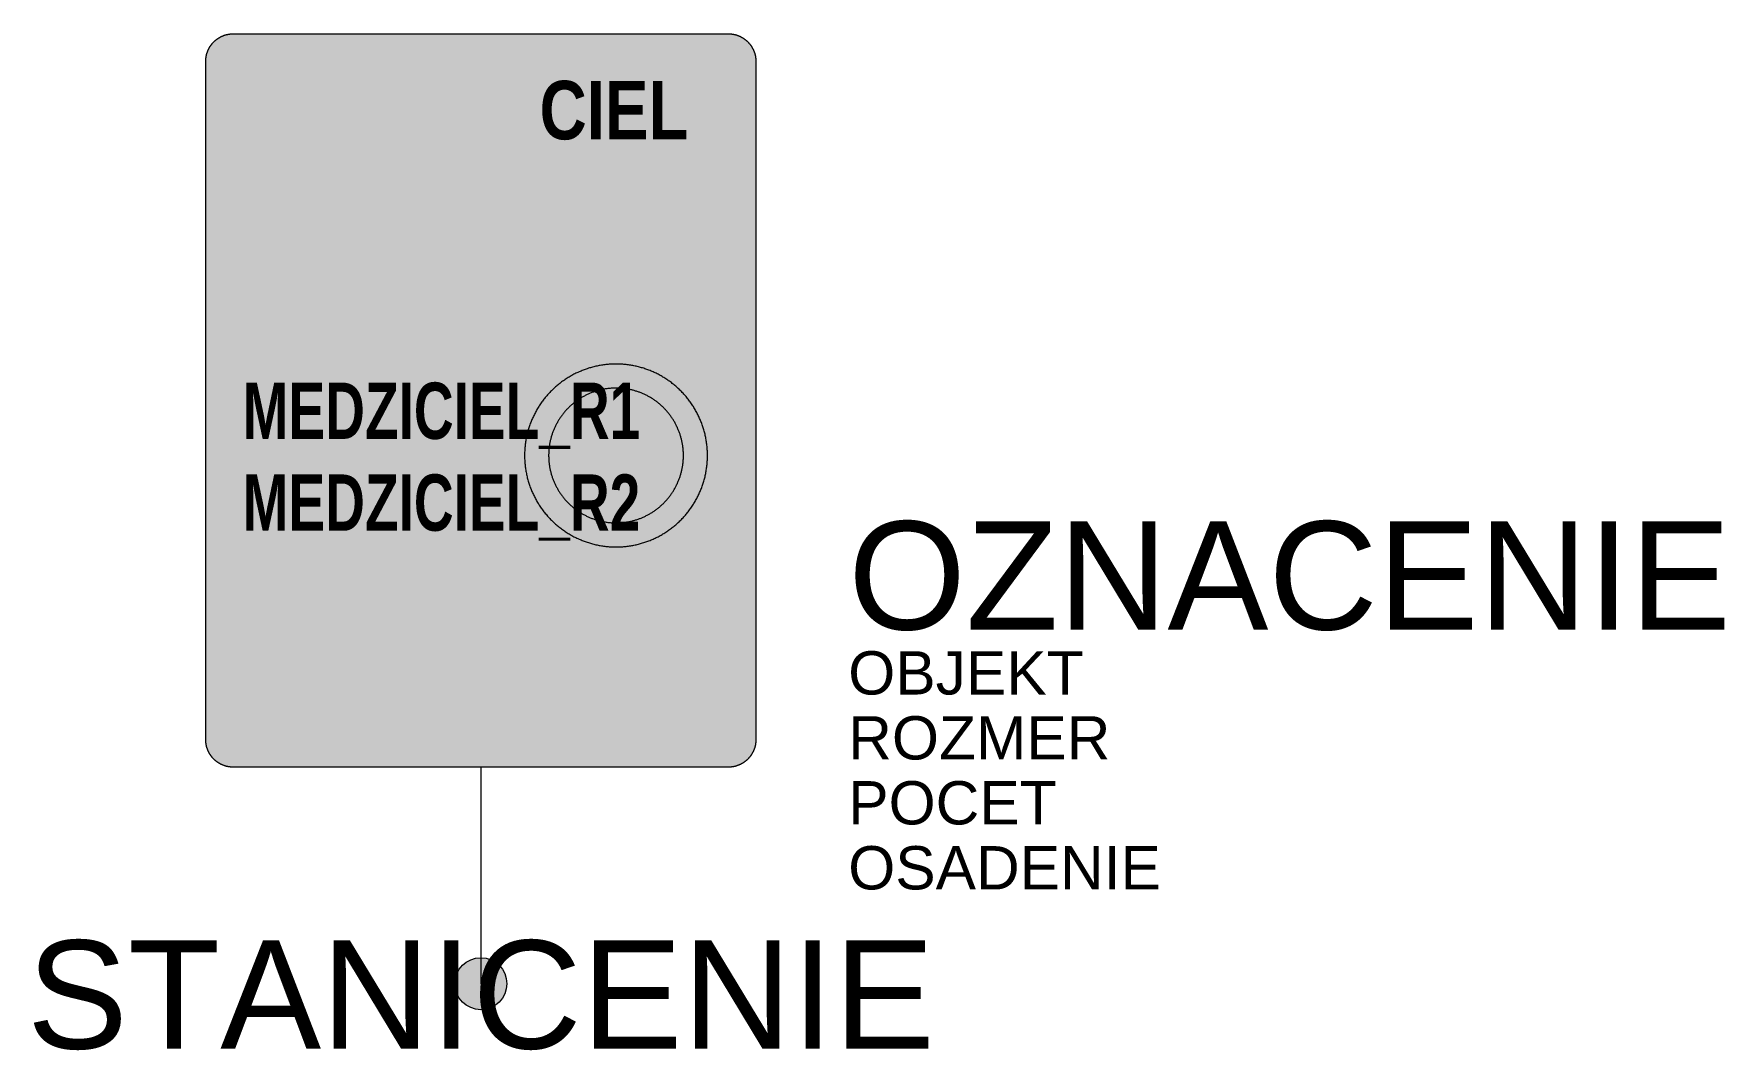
# Model space of a CAD drawing. Header units: metres. Extents: x -10.3 to 28.7, y -1.5 to 21.9.
import ezdxf
from ezdxf.enums import TextEntityAlignment as Align

# ---------------------------------------------------------------- set-up
doc = ezdxf.new("R2010")
doc.units = ezdxf.units.M
doc.layers.get('Defpoints').update_dxf_attribs({"color": 140, "lineweight": 5})
doc.styles.add('DZ', font='arialbd.ttf')
doc.styles.get("Standard").update_dxf_attribs({"font": 'arial.ttf'})

msp = doc.modelspace()

# ---------------------------------------------------------------- hatches: boundary and pattern name
at = {"true_color": 0xf1efea}
for points in [[(-5.715, 5), (-5.723, 5), (-5.731, 5), (-5.739, 5), (-5.747, 5.001), (-5.754, 5.001), (-5.762, 5.002), (-5.77, 5.002), (-5.778, 5.003), (-5.786, 5.004), (-5.793, 5.005), (-5.801, 5.006), (-5.809, 5.007), (-5.816, 5.008), (-5.824, 5.009), (-5.832, 5.011), (-5.839, 5.012), (-5.847, 5.014), (-5.855, 5.016), (-5.862, 5.017), (-5.87, 5.019), (-5.877, 5.021), (-5.885, 5.023), (-5.892, 5.025), (-5.9, 5.027), (-5.907, 5.03), (-5.914, 5.032), (-5.922, 5.035), (-5.929, 5.037), (-5.936, 5.04), (-5.944, 5.043), (-5.951, 5.045), (-5.958, 5.048), (-5.965, 5.051), (-5.972, 5.054), (-5.979, 5.058), (-5.986, 5.061), (-5.993, 5.064), (-6, 5.068), (-6.007, 5.071), (-6.014, 5.075), (-6.021, 5.078), (-6.028, 5.082), (-6.034, 5.086), (-6.041, 5.09), (-6.048, 5.094), (-6.054, 5.098), (-6.061, 5.102), (-6.067, 5.107), (-6.074, 5.111), (-6.08, 5.115), (-6.087, 5.12), (-6.093, 5.125), (-6.099, 5.129), (-6.105, 5.134), (-6.111, 5.139), (-6.117, 5.144), (-6.123, 5.149), (-6.129, 5.154), (-6.135, 5.159), (-6.141, 5.164), (-6.147, 5.17), (-6.153, 5.175), (-6.158, 5.18), (-6.164, 5.186), (-6.17, 5.192), (-6.175, 5.197), (-6.18, 5.203), (-6.186, 5.209), (-6.191, 5.215), (-6.196, 5.221), (-6.201, 5.226), (-6.206, 5.232), (-6.211, 5.239), (-6.216, 5.245), (-6.221, 5.251), (-6.225, 5.257), (-6.23, 5.263), (-6.234, 5.27), (-6.239, 5.276), (-6.243, 5.283), (-6.248, 5.289), (-6.252, 5.296), (-6.256, 5.302), (-6.26, 5.309), (-6.264, 5.316), (-6.268, 5.322), (-6.271, 5.329), (-6.275, 5.336), (-6.279, 5.343), (-6.282, 5.35), (-6.286, 5.357), (-6.289, 5.364), (-6.292, 5.371), (-6.296, 5.378), (-6.299, 5.385), (-6.302, 5.392), (-6.305, 5.399), (-6.307, 5.406), (-6.31, 5.414), (-6.313, 5.421), (-6.315, 5.428), (-6.318, 5.435), (-6.32, 5.443), (-6.323, 5.45), (-6.325, 5.458), (-6.327, 5.465), (-6.329, 5.473), (-6.331, 5.48), (-6.333, 5.488), (-6.334, 5.495), (-6.336, 5.503), (-6.338, 5.51), (-6.339, 5.518), (-6.341, 5.526), (-6.342, 5.533), (-6.343, 5.541), (-6.344, 5.549), (-6.345, 5.557), (-6.346, 5.564), (-6.347, 5.572), (-6.348, 5.58), (-6.348, 5.588), (-6.349, 5.596), (-6.349, 5.603), (-6.35, 5.611), (-6.35, 5.619), (-6.35, 5.627), (-6.35, 5.635), (-6.35, 21.298), (-6.35, 21.306), (-6.35, 21.314), (-6.35, 21.322), (-6.349, 21.33), (-6.349, 21.338), (-6.348, 21.345), (-6.348, 21.353), (-6.347, 21.361), (-6.346, 21.369), (-6.345, 21.377), (-6.344, 21.384), (-6.343, 21.392), (-6.342, 21.4), (-6.341, 21.407), (-6.339, 21.415), (-6.338, 21.423), (-6.336, 21.43), (-6.334, 21.438), (-6.333, 21.446), (-6.331, 21.453), (-6.329, 21.461), (-6.327, 21.468), (-6.325, 21.476), (-6.323, 21.483), (-6.32, 21.49), (-6.318, 21.498), (-6.315, 21.505), (-6.313, 21.512), (-6.31, 21.52), (-6.307, 21.527), (-6.305, 21.534), (-6.302, 21.541), (-6.299, 21.548), (-6.296, 21.556), (-6.292, 21.563), (-6.289, 21.57), (-6.286, 21.577), (-6.282, 21.584), (-6.279, 21.59), (-6.275, 21.597), (-6.271, 21.604), (-6.268, 21.611), (-6.264, 21.618), (-6.26, 21.624), (-6.256, 21.631), (-6.252, 21.638), (-6.248, 21.644), (-6.243, 21.651), (-6.239, 21.657), (-6.234, 21.663), (-6.23, 21.67), (-6.225, 21.676), (-6.221, 21.682), (-6.216, 21.688), (-6.211, 21.695), (-6.206, 21.701), (-6.201, 21.707), (-6.196, 21.713), (-6.191, 21.719), (-6.186, 21.724), (-6.18, 21.73), (-6.175, 21.736), (-6.17, 21.742), (-6.164, 21.747), (-6.158, 21.753), (-6.153, 21.758), (-6.147, 21.764), (-6.141, 21.769), (-6.135, 21.774), (-6.129, 21.779), (-6.123, 21.784), (-6.117, 21.789), (-6.111, 21.794), (-6.105, 21.799), (-6.099, 21.804), (-6.093, 21.809), (-6.087, 21.813), (-6.08, 21.818), (-6.074, 21.822), (-6.067, 21.827), (-6.061, 21.831), (-6.054, 21.835), (-6.048, 21.839), (-6.041, 21.843), (-6.034, 21.847), (-6.028, 21.851), (-6.021, 21.855), (-6.014, 21.858), (-6.007, 21.862), (-6, 21.866), (-5.993, 21.869), (-5.986, 21.872), (-5.979, 21.876), (-5.972, 21.879), (-5.965, 21.882), (-5.958, 21.885), (-5.951, 21.888), (-5.944, 21.891), (-5.936, 21.893), (-5.929, 21.896), (-5.922, 21.899), (-5.914, 21.901), (-5.907, 21.904), (-5.9, 21.906), (-5.892, 21.908), (-5.885, 21.91), (-5.877, 21.912), (-5.87, 21.914), (-5.862, 21.916), (-5.855, 21.918), (-5.847, 21.919), (-5.839, 21.921), (-5.832, 21.922), (-5.824, 21.924), (-5.816, 21.925), (-5.809, 21.926), (-5.801, 21.927), (-5.793, 21.928), (-5.786, 21.929), (-5.778, 21.93), (-5.77, 21.931), (-5.762, 21.932), (-5.754, 21.932), (-5.747, 21.933), (-5.739, 21.933), (-5.731, 21.933), (-5.723, 21.933), (-5.715, 21.933), (5.715, 21.933), (5.723, 21.933), (5.731, 21.933), (5.739, 21.933), (5.747, 21.933), (5.754, 21.932), (5.762, 21.932), (5.77, 21.931), (5.778, 21.93), (5.786, 21.929), (5.793, 21.928), (5.801, 21.927), (5.809, 21.926), (5.816, 21.925), (5.824, 21.924), (5.832, 21.922), (5.839, 21.921), (5.847, 21.919), (5.855, 21.918), (5.862, 21.916), (5.87, 21.914), (5.877, 21.912), (5.885, 21.91), (5.892, 21.908), (5.9, 21.906), (5.907, 21.904), (5.914, 21.901), (5.922, 21.899), (5.929, 21.896), (5.936, 21.893), (5.944, 21.891), (5.951, 21.888), (5.958, 21.885), (5.965, 21.882), (5.972, 21.879), (5.979, 21.876), (5.986, 21.872), (5.993, 21.869), (6, 21.866), (6.007, 21.862), (6.014, 21.858), (6.021, 21.855), (6.028, 21.851), (6.034, 21.847), (6.041, 21.843), (6.048, 21.839), (6.054, 21.835), (6.061, 21.831), (6.067, 21.827), (6.074, 21.822), (6.08, 21.818), (6.087, 21.813), (6.093, 21.809), (6.099, 21.804), (6.105, 21.799), (6.111, 21.794), (6.117, 21.789), (6.123, 21.784), (6.129, 21.779), (6.135, 21.774), (6.141, 21.769), (6.147, 21.764), (6.153, 21.758), (6.158, 21.753), (6.164, 21.747), (6.17, 21.742), (6.175, 21.736), (6.18, 21.73), (6.186, 21.724), (6.191, 21.719), (6.196, 21.713), (6.201, 21.707), (6.206, 21.701), (6.211, 21.695), (6.216, 21.688), (6.221, 21.682), (6.225, 21.676), (6.23, 21.67), (6.235, 21.663), (6.239, 21.657), (6.243, 21.651), (6.248, 21.644), (6.252, 21.638), (6.256, 21.631), (6.26, 21.624), (6.264, 21.618), (6.268, 21.611), (6.272, 21.604), (6.275, 21.597), (6.279, 21.59), (6.282, 21.584), (6.286, 21.577), (6.289, 21.57), (6.292, 21.563), (6.296, 21.556), (6.299, 21.548), (6.302, 21.541), (6.305, 21.534), (6.307, 21.527), (6.31, 21.52), (6.313, 21.512), (6.315, 21.505), (6.318, 21.498), (6.32, 21.49), (6.323, 21.483), (6.325, 21.476), (6.327, 21.468), (6.329, 21.461), (6.331, 21.453), (6.333, 21.446), (6.334, 21.438), (6.336, 21.43), (6.338, 21.423), (6.339, 21.415), (6.341, 21.407), (6.342, 21.4), (6.343, 21.392), (6.344, 21.384), (6.345, 21.377), (6.346, 21.369), (6.347, 21.361), (6.348, 21.353), (6.348, 21.345), (6.349, 21.338), (6.349, 21.33), (6.35, 21.322), (6.35, 21.314), (6.35, 21.306), (6.35, 21.298), (6.35, 5.635), (6.35, 5.627), (6.35, 5.619), (6.35, 5.611), (6.349, 5.603), (6.349, 5.596), (6.348, 5.588), (6.348, 5.58), (6.347, 5.572), (6.346, 5.564), (6.345, 5.557), (6.344, 5.549), (6.343, 5.541), (6.342, 5.533), (6.341, 5.526), (6.339, 5.518), (6.338, 5.51), (6.336, 5.503), (6.334, 5.495), (6.333, 5.488), (6.331, 5.48), (6.329, 5.473), (6.327, 5.465), (6.325, 5.458), (6.323, 5.45), (6.32, 5.443), (6.318, 5.435), (6.315, 5.428), (6.313, 5.421), (6.31, 5.414), (6.307, 5.406), (6.305, 5.399), (6.302, 5.392), (6.299, 5.385), (6.296, 5.378), (6.292, 5.371), (6.289, 5.364), (6.286, 5.357), (6.282, 5.35), (6.279, 5.343), (6.275, 5.336), (6.272, 5.329), (6.268, 5.322), (6.264, 5.316), (6.26, 5.309), (6.256, 5.302), (6.252, 5.296), (6.248, 5.289), (6.243, 5.283), (6.239, 5.276), (6.235, 5.27), (6.23, 5.263), (6.225, 5.257), (6.221, 5.251), (6.216, 5.245), (6.211, 5.239), (6.206, 5.232), (6.201, 5.226), (6.196, 5.221), (6.191, 5.215), (6.186, 5.209), (6.18, 5.203), (6.175, 5.197), (6.17, 5.192), (6.164, 5.186), (6.158, 5.18), (6.153, 5.175), (6.147, 5.17), (6.141, 5.164), (6.135, 5.159), (6.129, 5.154), (6.123, 5.149), (6.117, 5.144), (6.111, 5.139), (6.105, 5.134), (6.099, 5.129), (6.093, 5.125), (6.087, 5.12), (6.08, 5.115), (6.074, 5.111), (6.067, 5.107), (6.061, 5.102), (6.054, 5.098), (6.048, 5.094), (6.041, 5.09), (6.034, 5.086), (6.028, 5.082), (6.021, 5.078), (6.014, 5.075), (6.007, 5.071), (6, 5.068), (5.993, 5.064), (5.986, 5.061), (5.979, 5.058), (5.972, 5.054), (5.965, 5.051), (5.958, 5.048), (5.951, 5.045), (5.944, 5.043), (5.936, 5.04), (5.929, 5.037), (5.922, 5.035), (5.914, 5.032), (5.907, 5.03), (5.9, 5.027), (5.892, 5.025), (5.885, 5.023), (5.877, 5.021), (5.87, 5.019), (5.862, 5.017), (5.855, 5.016), (5.847, 5.014), (5.839, 5.012), (5.832, 5.011), (5.824, 5.009), (5.816, 5.008), (5.809, 5.007), (5.801, 5.006), (5.793, 5.005), (5.786, 5.004), (5.778, 5.003), (5.77, 5.002), (5.762, 5.002), (5.754, 5.001), (5.747, 5.001), (5.739, 5), (5.731, 5), (5.723, 5), (5.715, 5)], [(4.678, 12.197), (4.678, 12.216), (4.677, 12.235), (4.677, 12.255), (4.676, 12.274), (4.675, 12.293), (4.674, 12.312), (4.672, 12.331), (4.67, 12.35), (4.668, 12.369), (4.666, 12.388), (4.663, 12.407), (4.661, 12.426), (4.658, 12.445), (4.655, 12.464), (4.651, 12.483), (4.648, 12.502), (4.644, 12.52), (4.64, 12.539), (4.635, 12.557), (4.631, 12.576), (4.626, 12.594), (4.621, 12.613), (4.616, 12.631), (4.611, 12.649), (4.605, 12.667), (4.599, 12.685), (4.593, 12.703), (4.587, 12.721), (4.58, 12.739), (4.573, 12.757), (4.567, 12.774), (4.559, 12.792), (4.552, 12.809), (4.544, 12.827), (4.537, 12.844), (4.529, 12.861), (4.52, 12.878), (4.512, 12.895), (4.503, 12.912), (4.495, 12.929), (4.486, 12.946), (4.476, 12.963), (4.467, 12.979), (4.457, 12.995), (4.447, 13.012), (4.437, 13.028), (4.427, 13.044), (4.416, 13.06), (4.406, 13.076), (4.395, 13.091), (4.384, 13.107), (4.373, 13.122), (4.361, 13.137), (4.349, 13.153), (4.338, 13.168), (4.326, 13.183), (4.313, 13.197), (4.301, 13.212), (4.288, 13.226), (4.275, 13.241), (4.262, 13.255), (4.249, 13.269), (4.236, 13.283), (4.222, 13.297), (4.208, 13.31), (4.195, 13.324), (4.18, 13.337), (4.166, 13.35), (4.152, 13.363), (4.137, 13.375), (4.123, 13.388), (4.108, 13.4), (4.093, 13.412), (4.078, 13.424), (4.063, 13.436), (4.048, 13.447), (4.032, 13.458), (4.017, 13.469), (4.001, 13.48), (3.985, 13.491), (3.969, 13.501), (3.953, 13.512), (3.937, 13.522), (3.921, 13.532), (3.904, 13.541), (3.888, 13.551), (3.871, 13.56), (3.855, 13.569), (3.838, 13.578), (3.821, 13.587), (3.804, 13.595), (3.787, 13.603), (3.77, 13.611), (3.752, 13.619), (3.735, 13.627), (3.717, 13.634), (3.7, 13.641), (3.682, 13.648), (3.665, 13.655), (3.647, 13.661), (3.629, 13.668), (3.611, 13.674), (3.593, 13.679), (3.575, 13.685), (3.556, 13.691), (3.538, 13.696), (3.52, 13.701), (3.501, 13.705), (3.483, 13.71), (3.464, 13.714), (3.446, 13.718), (3.427, 13.722), (3.408, 13.726), (3.389, 13.729), (3.371, 13.732), (3.352, 13.735), (3.333, 13.738), (3.314, 13.741), (3.295, 13.743), (3.276, 13.745), (3.257, 13.747), (3.238, 13.748), (3.218, 13.749), (3.199, 13.75), (3.18, 13.751), (3.161, 13.752), (3.141, 13.752), (3.122, 13.752), (3.103, 13.752), (3.083, 13.752), (3.064, 13.751), (3.045, 13.75), (3.026, 13.749), (3.007, 13.748), (2.987, 13.747), (2.968, 13.745), (2.949, 13.743), (2.93, 13.741), (2.911, 13.738), (2.892, 13.735), (2.873, 13.732), (2.855, 13.729), (2.836, 13.726), (2.817, 13.722), (2.798, 13.718), (2.78, 13.714), (2.761, 13.71), (2.743, 13.705), (2.724, 13.701), (2.706, 13.696), (2.688, 13.691), (2.67, 13.685), (2.651, 13.679), (2.633, 13.674), (2.615, 13.668), (2.598, 13.661), (2.58, 13.655), (2.562, 13.648), (2.544, 13.641), (2.527, 13.634), (2.509, 13.627), (2.492, 13.619), (2.475, 13.611), (2.457, 13.603), (2.44, 13.595), (2.423, 13.587), (2.406, 13.578), (2.39, 13.569), (2.373, 13.56), (2.356, 13.551), (2.34, 13.541), (2.323, 13.532), (2.307, 13.522), (2.291, 13.512), (2.275, 13.501), (2.259, 13.491), (2.243, 13.48), (2.228, 13.469), (2.212, 13.458), (2.197, 13.447), (2.181, 13.436), (2.166, 13.424), (2.151, 13.412), (2.136, 13.4), (2.121, 13.388), (2.107, 13.375), (2.092, 13.363), (2.078, 13.35), (2.064, 13.337), (2.05, 13.324), (2.036, 13.31), (2.022, 13.297), (2.008, 13.283), (1.995, 13.269), (1.982, 13.255), (1.969, 13.241), (1.956, 13.226), (1.943, 13.212), (1.931, 13.197), (1.919, 13.183), (1.907, 13.168), (1.895, 13.153), (1.883, 13.137), (1.872, 13.122), (1.86, 13.107), (1.849, 13.091), (1.838, 13.076), (1.828, 13.06), (1.817, 13.044), (1.807, 13.028), (1.797, 13.012), (1.787, 12.995), (1.777, 12.979), (1.768, 12.963), (1.759, 12.946), (1.75, 12.929), (1.741, 12.912), (1.732, 12.895), (1.724, 12.878), (1.716, 12.861), (1.708, 12.844), (1.7, 12.827), (1.692, 12.809), (1.685, 12.792), (1.678, 12.774), (1.671, 12.757), (1.664, 12.739), (1.657, 12.721), (1.651, 12.703), (1.645, 12.685), (1.639, 12.667), (1.634, 12.649), (1.628, 12.631), (1.623, 12.613), (1.618, 12.594), (1.613, 12.576), (1.609, 12.557), (1.604, 12.539), (1.6, 12.52), (1.597, 12.502), (1.593, 12.483), (1.589, 12.464), (1.586, 12.445), (1.583, 12.426), (1.581, 12.407), (1.578, 12.388), (1.576, 12.369), (1.574, 12.35), (1.572, 12.331), (1.571, 12.312), (1.569, 12.293), (1.568, 12.274), (1.567, 12.255), (1.567, 12.235), (1.566, 12.216), (1.566, 12.197), (1.566, 12.177), (1.567, 12.158), (1.567, 12.139), (1.568, 12.12), (1.569, 12.1), (1.571, 12.081), (1.572, 12.062), (1.574, 12.043), (1.576, 12.024), (1.578, 12.005), (1.581, 11.986), (1.583, 11.967), (1.586, 11.948), (1.589, 11.929), (1.593, 11.91), (1.597, 11.892), (1.6, 11.873), (1.604, 11.854), (1.609, 11.836), (1.613, 11.817), (1.618, 11.799), (1.623, 11.781), (1.628, 11.762), (1.634, 11.744), (1.639, 11.726), (1.645, 11.708), (1.651, 11.69), (1.657, 11.672), (1.664, 11.654), (1.671, 11.636), (1.678, 11.619), (1.685, 11.601), (1.692, 11.584), (1.7, 11.566), (1.708, 11.549), (1.716, 11.532), (1.724, 11.515), (1.732, 11.498), (1.741, 11.481), (1.75, 11.464), (1.759, 11.447), (1.768, 11.431), (1.777, 11.414), (1.787, 11.398), (1.797, 11.382), (1.807, 11.365), (1.817, 11.349), (1.828, 11.334), (1.838, 11.318), (1.849, 11.302), (1.86, 11.286), (1.872, 11.271), (1.883, 11.256), (1.895, 11.241), (1.907, 11.226), (1.919, 11.211), (1.931, 11.196), (1.943, 11.181), (1.956, 11.167), (1.969, 11.152), (1.982, 11.138), (1.995, 11.124), (2.008, 11.11), (2.022, 11.097), (2.036, 11.083), (2.05, 11.07), (2.064, 11.056), (2.078, 11.043), (2.092, 11.031), (2.107, 11.018), (2.121, 11.005), (2.136, 10.993), (2.151, 10.981), (2.166, 10.969), (2.181, 10.958), (2.197, 10.946), (2.212, 10.935), (2.228, 10.924), (2.243, 10.913), (2.259, 10.902), (2.275, 10.892), (2.291, 10.881), (2.307, 10.871), (2.323, 10.862), (2.34, 10.852), (2.356, 10.842), (2.373, 10.833), (2.39, 10.824), (2.406, 10.815), (2.423, 10.807), (2.44, 10.798), (2.457, 10.79), (2.475, 10.782), (2.492, 10.774), (2.509, 10.767), (2.527, 10.759), (2.544, 10.752), (2.562, 10.745), (2.58, 10.738), (2.598, 10.732), (2.615, 10.726), (2.633, 10.72), (2.651, 10.714), (2.67, 10.708), (2.688, 10.703), (2.706, 10.698), (2.724, 10.693), (2.743, 10.688), (2.761, 10.683), (2.78, 10.679), (2.798, 10.675), (2.817, 10.671), (2.836, 10.667), (2.855, 10.664), (2.873, 10.661), (2.892, 10.658), (2.911, 10.655), (2.93, 10.653), (2.949, 10.651), (2.968, 10.648), (2.987, 10.647), (3.007, 10.645), (3.026, 10.644), (3.045, 10.643), (3.064, 10.642), (3.083, 10.641), (3.103, 10.641), (3.122, 10.641), (3.141, 10.641), (3.161, 10.641), (3.18, 10.642), (3.199, 10.643), (3.218, 10.644), (3.238, 10.645), (3.257, 10.647), (3.276, 10.648), (3.295, 10.651), (3.314, 10.653), (3.333, 10.655), (3.352, 10.658), (3.371, 10.661), (3.389, 10.664), (3.408, 10.667), (3.427, 10.671), (3.446, 10.675), (3.464, 10.679), (3.483, 10.683), (3.501, 10.688), (3.52, 10.693), (3.538, 10.698), (3.556, 10.703), (3.575, 10.708), (3.593, 10.714), (3.611, 10.72), (3.629, 10.726), (3.647, 10.732), (3.665, 10.738), (3.682, 10.745), (3.7, 10.752), (3.717, 10.759), (3.735, 10.767), (3.752, 10.774), (3.77, 10.782), (3.787, 10.79), (3.804, 10.798), (3.821, 10.807), (3.838, 10.815), (3.855, 10.824), (3.871, 10.833), (3.888, 10.842), (3.904, 10.852), (3.921, 10.862), (3.937, 10.871), (3.953, 10.881), (3.969, 10.892), (3.985, 10.902), (4.001, 10.913), (4.017, 10.924), (4.032, 10.935), (4.048, 10.946), (4.063, 10.958), (4.078, 10.969), (4.093, 10.981), (4.108, 10.993), (4.123, 11.005), (4.137, 11.018), (4.152, 11.031), (4.166, 11.043), (4.18, 11.056), (4.195, 11.07), (4.208, 11.083), (4.222, 11.097), (4.236, 11.11), (4.249, 11.124), (4.262, 11.138), (4.275, 11.152), (4.288, 11.167), (4.301, 11.181), (4.313, 11.196), (4.326, 11.211), (4.338, 11.226), (4.349, 11.241), (4.361, 11.256), (4.373, 11.271), (4.384, 11.286), (4.395, 11.302), (4.406, 11.318), (4.416, 11.334), (4.427, 11.349), (4.437, 11.365), (4.447, 11.382), (4.457, 11.398), (4.467, 11.414), (4.476, 11.431), (4.486, 11.447), (4.495, 11.464), (4.503, 11.481), (4.512, 11.498), (4.52, 11.515), (4.529, 11.532), (4.537, 11.549), (4.544, 11.566), (4.552, 11.584), (4.559, 11.601), (4.567, 11.619), (4.573, 11.636), (4.58, 11.654), (4.587, 11.672), (4.593, 11.69), (4.599, 11.708), (4.605, 11.726), (4.611, 11.744), (4.616, 11.762), (4.621, 11.781), (4.626, 11.799), (4.631, 11.817), (4.635, 11.836), (4.64, 11.854), (4.644, 11.873), (4.648, 11.892), (4.651, 11.91), (4.655, 11.929), (4.658, 11.948), (4.661, 11.967), (4.663, 11.986), (4.666, 12.005), (4.668, 12.024), (4.67, 12.043), (4.672, 12.062), (4.674, 12.081), (4.675, 12.1), (4.676, 12.12), (4.677, 12.139), (4.677, 12.158), (4.678, 12.177), (4.678, 12.197)]]:
    msp.add_hatch(color=7, dxfattribs=at).paths.add_polyline_path(points)
at = {"true_color": 0x292829}
h = msp.add_hatch(color=250, dxfattribs=at)
h.paths.add_polyline_path([(-5.715, 5.159), (-5.721, 5.159), (-5.727, 5.159), (-5.733, 5.159), (-5.739, 5.159), (-5.745, 5.16), (-5.75, 5.16), (-5.756, 5.16), (-5.762, 5.161), (-5.768, 5.162), (-5.774, 5.162), (-5.779, 5.163), (-5.785, 5.164), (-5.791, 5.165), (-5.797, 5.166), (-5.803, 5.167), (-5.808, 5.168), (-5.814, 5.169), (-5.82, 5.17), (-5.825, 5.172), (-5.831, 5.173), (-5.837, 5.174), (-5.842, 5.176), (-5.848, 5.178), (-5.853, 5.179), (-5.859, 5.181), (-5.865, 5.183), (-5.87, 5.185), (-5.876, 5.187), (-5.881, 5.189), (-5.886, 5.191), (-5.892, 5.193), (-5.897, 5.195), (-5.903, 5.197), (-5.908, 5.2), (-5.913, 5.202), (-5.918, 5.204), (-5.924, 5.207), (-5.929, 5.209), (-5.934, 5.212), (-5.939, 5.215), (-5.944, 5.218), (-5.949, 5.22), (-5.954, 5.223), (-5.959, 5.226), (-5.965, 5.229), (-5.969, 5.232), (-5.974, 5.236), (-5.979, 5.239), (-5.984, 5.242), (-5.989, 5.245), (-5.994, 5.249), (-5.998, 5.252), (-6.003, 5.256), (-6.008, 5.259), (-6.012, 5.263), (-6.017, 5.267), (-6.021, 5.27), (-6.026, 5.274), (-6.03, 5.278), (-6.035, 5.282), (-6.039, 5.286), (-6.043, 5.29), (-6.048, 5.294), (-6.052, 5.298), (-6.056, 5.302), (-6.06, 5.307), (-6.064, 5.311), (-6.068, 5.315), (-6.072, 5.32), (-6.076, 5.324), (-6.08, 5.329), (-6.083, 5.333), (-6.087, 5.338), (-6.091, 5.342), (-6.094, 5.347), (-6.098, 5.352), (-6.101, 5.356), (-6.105, 5.361), (-6.108, 5.366), (-6.111, 5.371), (-6.114, 5.376), (-6.118, 5.381), (-6.121, 5.385), (-6.124, 5.39), (-6.127, 5.395), (-6.13, 5.401), (-6.132, 5.406), (-6.135, 5.411), (-6.138, 5.416), (-6.14, 5.421), (-6.143, 5.426), (-6.146, 5.431), (-6.148, 5.437), (-6.15, 5.442), (-6.153, 5.447), (-6.155, 5.453), (-6.157, 5.458), (-6.159, 5.463), (-6.161, 5.469), (-6.163, 5.474), (-6.165, 5.48), (-6.167, 5.485), (-6.169, 5.491), (-6.171, 5.496), (-6.172, 5.502), (-6.174, 5.508), (-6.175, 5.513), (-6.177, 5.519), (-6.178, 5.524), (-6.18, 5.53), (-6.181, 5.536), (-6.182, 5.542), (-6.183, 5.547), (-6.184, 5.553), (-6.185, 5.559), (-6.186, 5.565), (-6.187, 5.57), (-6.188, 5.576), (-6.188, 5.582), (-6.189, 5.588), (-6.189, 5.594), (-6.19, 5.6), (-6.19, 5.605), (-6.191, 5.611), (-6.191, 5.617), (-6.191, 5.623), (-6.191, 5.629), (-6.191, 5.635), (-6.191, 21.298), (-6.191, 21.304), (-6.191, 21.31), (-6.191, 21.316), (-6.191, 21.322), (-6.19, 21.328), (-6.19, 21.334), (-6.189, 21.339), (-6.189, 21.345), (-6.188, 21.351), (-6.188, 21.357), (-6.187, 21.363), (-6.186, 21.369), (-6.185, 21.374), (-6.184, 21.38), (-6.183, 21.386), (-6.182, 21.392), (-6.181, 21.397), (-6.18, 21.403), (-6.178, 21.409), (-6.177, 21.414), (-6.175, 21.42), (-6.174, 21.426), (-6.172, 21.431), (-6.171, 21.437), (-6.169, 21.442), (-6.167, 21.448), (-6.165, 21.453), (-6.163, 21.459), (-6.161, 21.464), (-6.159, 21.47), (-6.157, 21.475), (-6.155, 21.481), (-6.153, 21.486), (-6.15, 21.491), (-6.148, 21.497), (-6.146, 21.502), (-6.143, 21.507), (-6.14, 21.512), (-6.138, 21.517), (-6.135, 21.523), (-6.132, 21.528), (-6.13, 21.533), (-6.127, 21.538), (-6.124, 21.543), (-6.121, 21.548), (-6.118, 21.553), (-6.114, 21.558), (-6.111, 21.563), (-6.108, 21.567), (-6.105, 21.572), (-6.101, 21.577), (-6.098, 21.582), (-6.094, 21.586), (-6.091, 21.591), (-6.087, 21.596), (-6.083, 21.6), (-6.08, 21.605), (-6.076, 21.609), (-6.072, 21.614), (-6.068, 21.618), (-6.064, 21.622), (-6.06, 21.627), (-6.056, 21.631), (-6.052, 21.635), (-6.048, 21.639), (-6.043, 21.643), (-6.039, 21.647), (-6.035, 21.651), (-6.03, 21.655), (-6.026, 21.659), (-6.021, 21.663), (-6.017, 21.667), (-6.012, 21.67), (-6.008, 21.674), (-6.003, 21.678), (-5.998, 21.681), (-5.994, 21.685), (-5.989, 21.688), (-5.984, 21.691), (-5.979, 21.695), (-5.974, 21.698), (-5.969, 21.701), (-5.965, 21.704), (-5.959, 21.707), (-5.954, 21.71), (-5.949, 21.713), (-5.944, 21.716), (-5.939, 21.718), (-5.934, 21.721), (-5.929, 21.724), (-5.924, 21.726), (-5.918, 21.729), (-5.913, 21.731), (-5.908, 21.734), (-5.903, 21.736), (-5.897, 21.738), (-5.892, 21.74), (-5.886, 21.743), (-5.881, 21.745), (-5.876, 21.747), (-5.87, 21.749), (-5.865, 21.75), (-5.859, 21.752), (-5.853, 21.754), (-5.848, 21.756), (-5.842, 21.757), (-5.837, 21.759), (-5.831, 21.76), (-5.825, 21.762), (-5.82, 21.763), (-5.814, 21.764), (-5.808, 21.765), (-5.803, 21.766), (-5.797, 21.767), (-5.791, 21.768), (-5.785, 21.769), (-5.779, 21.77), (-5.774, 21.771), (-5.768, 21.772), (-5.762, 21.772), (-5.756, 21.773), (-5.75, 21.773), (-5.745, 21.774), (-5.739, 21.774), (-5.733, 21.774), (-5.727, 21.774), (-5.721, 21.775), (-5.715, 21.775), (5.715, 21.775), (5.721, 21.775), (5.727, 21.774), (5.733, 21.774), (5.739, 21.774), (5.745, 21.774), (5.75, 21.773), (5.756, 21.773), (5.762, 21.772), (5.768, 21.772), (5.774, 21.771), (5.78, 21.77), (5.785, 21.769), (5.791, 21.768), (5.797, 21.767), (5.803, 21.766), (5.808, 21.765), (5.814, 21.764), (5.82, 21.763), (5.825, 21.762), (5.831, 21.76), (5.837, 21.759), (5.842, 21.757), (5.848, 21.756), (5.853, 21.754), (5.859, 21.752), (5.865, 21.75), (5.87, 21.749), (5.876, 21.747), (5.881, 21.745), (5.886, 21.743), (5.892, 21.74), (5.897, 21.738), (5.903, 21.736), (5.908, 21.734), (5.913, 21.731), (5.918, 21.729), (5.924, 21.726), (5.929, 21.724), (5.934, 21.721), (5.939, 21.718), (5.944, 21.716), (5.95, 21.713), (5.955, 21.71), (5.96, 21.707), (5.965, 21.704), (5.969, 21.701), (5.974, 21.698), (5.979, 21.695), (5.984, 21.691), (5.989, 21.688), (5.994, 21.685), (5.998, 21.681), (6.003, 21.678), (6.008, 21.674), (6.012, 21.67), (6.017, 21.667), (6.021, 21.663), (6.026, 21.659), (6.03, 21.655), (6.035, 21.651), (6.039, 21.647), (6.043, 21.643), (6.048, 21.639), (6.052, 21.635), (6.056, 21.631), (6.06, 21.627), (6.064, 21.622), (6.068, 21.618), (6.072, 21.614), (6.076, 21.609), (6.08, 21.605), (6.083, 21.6), (6.087, 21.596), (6.091, 21.591), (6.094, 21.586), (6.098, 21.582), (6.101, 21.577), (6.105, 21.572), (6.108, 21.567), (6.111, 21.563), (6.114, 21.558), (6.118, 21.553), (6.121, 21.548), (6.124, 21.543), (6.127, 21.538), (6.13, 21.533), (6.132, 21.528), (6.135, 21.523), (6.138, 21.517), (6.141, 21.512), (6.143, 21.507), (6.146, 21.502), (6.148, 21.497), (6.15, 21.491), (6.153, 21.486), (6.155, 21.481), (6.157, 21.475), (6.159, 21.47), (6.161, 21.464), (6.163, 21.459), (6.165, 21.453), (6.167, 21.448), (6.169, 21.442), (6.171, 21.437), (6.172, 21.431), (6.174, 21.426), (6.175, 21.42), (6.177, 21.414), (6.178, 21.409), (6.18, 21.403), (6.181, 21.397), (6.182, 21.392), (6.183, 21.386), (6.184, 21.38), (6.185, 21.374), (6.186, 21.369), (6.187, 21.363), (6.188, 21.357), (6.188, 21.351), (6.189, 21.345), (6.189, 21.339), (6.19, 21.334), (6.19, 21.328), (6.191, 21.322), (6.191, 21.316), (6.191, 21.31), (6.191, 21.304), (6.191, 21.298), (6.191, 5.635), (6.191, 5.629), (6.191, 5.623), (6.191, 5.617), (6.191, 5.611), (6.19, 5.605), (6.19, 5.6), (6.189, 5.594), (6.189, 5.588), (6.188, 5.582), (6.188, 5.576), (6.187, 5.57), (6.186, 5.565), (6.185, 5.559), (6.184, 5.553), (6.183, 5.547), (6.182, 5.542), (6.181, 5.536), (6.18, 5.53), (6.178, 5.524), (6.177, 5.519), (6.175, 5.513), (6.174, 5.508), (6.172, 5.502), (6.171, 5.496), (6.169, 5.491), (6.167, 5.485), (6.165, 5.48), (6.163, 5.474), (6.161, 5.469), (6.159, 5.463), (6.157, 5.458), (6.155, 5.453), (6.153, 5.447), (6.15, 5.442), (6.148, 5.437), (6.146, 5.431), (6.143, 5.426), (6.141, 5.421), (6.138, 5.416), (6.135, 5.411), (6.132, 5.406), (6.13, 5.401), (6.127, 5.395), (6.124, 5.39), (6.121, 5.385), (6.118, 5.381), (6.114, 5.376), (6.111, 5.371), (6.108, 5.366), (6.105, 5.361), (6.101, 5.356), (6.098, 5.352), (6.094, 5.347), (6.091, 5.342), (6.087, 5.338), (6.083, 5.333), (6.08, 5.329), (6.076, 5.324), (6.072, 5.32), (6.068, 5.315), (6.064, 5.311), (6.06, 5.307), (6.056, 5.302), (6.052, 5.298), (6.048, 5.294), (6.043, 5.29), (6.039, 5.286), (6.035, 5.282), (6.03, 5.278), (6.026, 5.274), (6.021, 5.27), (6.017, 5.267), (6.012, 5.263), (6.008, 5.259), (6.003, 5.256), (5.998, 5.252), (5.994, 5.249), (5.989, 5.245), (5.984, 5.242), (5.979, 5.239), (5.974, 5.236), (5.969, 5.232), (5.965, 5.229), (5.96, 5.226), (5.955, 5.223), (5.95, 5.22), (5.944, 5.218), (5.939, 5.215), (5.934, 5.212), (5.929, 5.209), (5.924, 5.207), (5.918, 5.204), (5.913, 5.202), (5.908, 5.2), (5.903, 5.197), (5.897, 5.195), (5.892, 5.193), (5.886, 5.191), (5.881, 5.189), (5.876, 5.187), (5.87, 5.185), (5.865, 5.183), (5.859, 5.181), (5.853, 5.179), (5.848, 5.178), (5.842, 5.176), (5.837, 5.174), (5.831, 5.173), (5.825, 5.172), (5.82, 5.17), (5.814, 5.169), (5.808, 5.168), (5.803, 5.167), (5.797, 5.166), (5.791, 5.165), (5.785, 5.164), (5.78, 5.163), (5.774, 5.162), (5.768, 5.162), (5.762, 5.161), (5.756, 5.16), (5.75, 5.16), (5.745, 5.16), (5.739, 5.159), (5.733, 5.159), (5.727, 5.159), (5.721, 5.159), (5.715, 5.159)])
h.paths.add_polyline_path([(-5.715, 5.37), (-5.722, 5.37), (-5.729, 5.371), (-5.735, 5.371), (-5.742, 5.372), (-5.749, 5.373), (-5.755, 5.373), (-5.762, 5.375), (-5.768, 5.376), (-5.775, 5.377), (-5.781, 5.379), (-5.787, 5.38), (-5.794, 5.382), (-5.8, 5.384), (-5.806, 5.386), (-5.812, 5.389), (-5.818, 5.391), (-5.824, 5.394), (-5.83, 5.396), (-5.835, 5.399), (-5.841, 5.402), (-5.847, 5.405), (-5.852, 5.409), (-5.858, 5.412), (-5.863, 5.416), (-5.868, 5.419), (-5.873, 5.423), (-5.878, 5.427), (-5.883, 5.431), (-5.888, 5.435), (-5.893, 5.439), (-5.898, 5.443), (-5.902, 5.448), (-5.907, 5.452), (-5.911, 5.457), (-5.915, 5.462), (-5.919, 5.467), (-5.923, 5.472), (-5.927, 5.477), (-5.931, 5.482), (-5.934, 5.487), (-5.938, 5.492), (-5.941, 5.498), (-5.945, 5.503), (-5.948, 5.509), (-5.951, 5.514), (-5.953, 5.52), (-5.956, 5.526), (-5.959, 5.532), (-5.961, 5.538), (-5.964, 5.544), (-5.966, 5.55), (-5.968, 5.556), (-5.97, 5.563), (-5.971, 5.569), (-5.973, 5.575), (-5.974, 5.582), (-5.975, 5.588), (-5.977, 5.595), (-5.977, 5.601), (-5.978, 5.608), (-5.979, 5.615), (-5.979, 5.621), (-5.98, 5.628), (-5.98, 5.635), (-5.98, 21.298), (-5.98, 21.305), (-5.979, 21.312), (-5.979, 21.319), (-5.978, 21.325), (-5.977, 21.332), (-5.977, 21.339), (-5.975, 21.345), (-5.974, 21.352), (-5.973, 21.358), (-5.971, 21.364), (-5.97, 21.371), (-5.968, 21.377), (-5.966, 21.383), (-5.964, 21.389), (-5.961, 21.395), (-5.959, 21.401), (-5.956, 21.407), (-5.953, 21.413), (-5.951, 21.419), (-5.948, 21.424), (-5.945, 21.43), (-5.941, 21.435), (-5.938, 21.441), (-5.934, 21.446), (-5.931, 21.451), (-5.927, 21.457), (-5.923, 21.462), (-5.919, 21.467), (-5.915, 21.471), (-5.911, 21.476), (-5.907, 21.481), (-5.902, 21.485), (-5.898, 21.49), (-5.893, 21.494), (-5.888, 21.498), (-5.883, 21.502), (-5.878, 21.506), (-5.873, 21.51), (-5.868, 21.514), (-5.863, 21.518), (-5.858, 21.521), (-5.852, 21.525), (-5.847, 21.528), (-5.841, 21.531), (-5.835, 21.534), (-5.83, 21.537), (-5.824, 21.54), (-5.818, 21.542), (-5.812, 21.545), (-5.806, 21.547), (-5.8, 21.549), (-5.794, 21.551), (-5.787, 21.553), (-5.781, 21.555), (-5.775, 21.556), (-5.768, 21.557), (-5.762, 21.559), (-5.755, 21.56), (-5.749, 21.561), (-5.742, 21.562), (-5.735, 21.562), (-5.729, 21.563), (-5.722, 21.563), (-5.715, 21.563), (5.715, 21.563), (5.722, 21.563), (5.729, 21.563), (5.735, 21.562), (5.742, 21.562), (5.749, 21.561), (5.755, 21.56), (5.762, 21.559), (5.768, 21.557), (5.775, 21.556), (5.781, 21.555), (5.787, 21.553), (5.794, 21.551), (5.8, 21.549), (5.806, 21.547), (5.812, 21.545), (5.818, 21.542), (5.824, 21.54), (5.83, 21.537), (5.835, 21.534), (5.841, 21.531), (5.847, 21.528), (5.852, 21.525), (5.858, 21.521), (5.863, 21.518), (5.868, 21.514), (5.873, 21.51), (5.878, 21.506), (5.883, 21.502), (5.888, 21.498), (5.893, 21.494), (5.898, 21.49), (5.902, 21.485), (5.907, 21.481), (5.911, 21.476), (5.915, 21.471), (5.919, 21.467), (5.923, 21.462), (5.927, 21.457), (5.931, 21.451), (5.934, 21.446), (5.938, 21.441), (5.941, 21.435), (5.945, 21.43), (5.948, 21.424), (5.951, 21.419), (5.953, 21.413), (5.956, 21.407), (5.959, 21.401), (5.961, 21.395), (5.964, 21.389), (5.966, 21.383), (5.968, 21.377), (5.97, 21.371), (5.971, 21.364), (5.973, 21.358), (5.974, 21.352), (5.975, 21.345), (5.977, 21.339), (5.977, 21.332), (5.978, 21.325), (5.979, 21.319), (5.979, 21.312), (5.979, 21.305), (5.98, 21.298), (5.98, 5.635), (5.979, 5.628), (5.979, 5.621), (5.979, 5.615), (5.978, 5.608), (5.977, 5.601), (5.977, 5.595), (5.975, 5.588), (5.974, 5.582), (5.973, 5.575), (5.971, 5.569), (5.97, 5.563), (5.968, 5.556), (5.966, 5.55), (5.964, 5.544), (5.961, 5.538), (5.959, 5.532), (5.956, 5.526), (5.953, 5.52), (5.951, 5.514), (5.948, 5.509), (5.945, 5.503), (5.941, 5.498), (5.938, 5.492), (5.934, 5.487), (5.931, 5.482), (5.927, 5.477), (5.923, 5.472), (5.919, 5.467), (5.915, 5.462), (5.911, 5.457), (5.907, 5.452), (5.902, 5.448), (5.898, 5.443), (5.893, 5.439), (5.888, 5.435), (5.883, 5.431), (5.878, 5.427), (5.873, 5.423), (5.868, 5.419), (5.863, 5.416), (5.858, 5.412), (5.852, 5.409), (5.847, 5.405), (5.841, 5.402), (5.835, 5.399), (5.83, 5.396), (5.824, 5.394), (5.818, 5.391), (5.812, 5.389), (5.806, 5.386), (5.8, 5.384), (5.794, 5.382), (5.787, 5.38), (5.781, 5.379), (5.775, 5.377), (5.768, 5.376), (5.762, 5.375), (5.755, 5.373), (5.749, 5.373), (5.742, 5.372), (5.735, 5.371), (5.729, 5.371), (5.722, 5.37), (5.715, 5.37)], flags=16)
h = msp.add_hatch(color=250, dxfattribs=at)
h.paths.add_polyline_path([(2.805, 6.111), (2.805, 7.963), (-3.334, 7.963), (-3.334, 9.868), (-2.91, 9.868), (-2.91, 8.387), (2.805, 8.387), (2.805, 9.997), (2.81, 9.996), (2.814, 9.996), (2.819, 9.995), (2.824, 9.994), (2.829, 9.993), (2.834, 9.993), (2.839, 9.992), (2.844, 9.992), (2.849, 9.991), (2.854, 9.99), (2.859, 9.99), (2.864, 9.989), (2.869, 9.989), (2.874, 9.988), (2.879, 9.988), (2.884, 9.987), (2.889, 9.986), (2.894, 9.986), (2.898, 9.985), (2.903, 9.985), (2.908, 9.984), (2.913, 9.984), (2.918, 9.983), (2.923, 9.983), (2.928, 9.983), (2.933, 9.982), (2.938, 9.982), (2.943, 9.981), (2.948, 9.981), (2.953, 9.981), (2.958, 9.98), (2.963, 9.98), (2.968, 9.98), (2.973, 9.979), (2.978, 9.979), (2.983, 9.979), (2.988, 9.978), (2.993, 9.978), (2.998, 9.978), (3.003, 9.977), (3.008, 9.977), (3.013, 9.977), (3.018, 9.977), (3.023, 9.976), (3.028, 9.976), (3.032, 9.976), (3.037, 9.976), (3.042, 9.976), (3.047, 9.975), (3.052, 9.975), (3.057, 9.975), (3.062, 9.975), (3.067, 9.975), (3.072, 9.975), (3.077, 9.975), (3.082, 9.974), (3.087, 9.974), (3.092, 9.974), (3.097, 9.974), (3.102, 9.974), (3.107, 9.974), (3.112, 9.974), (3.117, 9.974), (3.122, 9.974), (3.127, 9.974), (3.132, 9.974), (3.137, 9.974), (3.142, 9.974), (3.147, 9.974), (3.152, 9.974), (3.157, 9.974), (3.162, 9.974), (3.167, 9.975), (3.172, 9.975), (3.177, 9.975), (3.182, 9.975), (3.187, 9.975), (3.192, 9.975), (3.197, 9.975), (3.202, 9.976), (3.207, 9.976), (3.212, 9.976), (3.217, 9.976), (3.222, 9.976), (3.227, 9.977), (3.232, 9.977), (3.237, 9.977), (3.242, 9.977), (3.246, 9.978), (3.251, 9.978), (3.256, 9.978), (3.261, 9.979), (3.266, 9.979), (3.271, 9.979), (3.276, 9.98), (3.281, 9.98), (3.286, 9.98), (3.291, 9.981), (3.296, 9.981), (3.301, 9.981), (3.306, 9.982), (3.311, 9.982), (3.316, 9.983), (3.321, 9.983), (3.326, 9.983), (3.331, 9.984), (3.336, 9.984), (3.341, 9.985), (3.346, 9.985), (3.351, 9.986), (3.356, 9.986), (3.361, 9.987), (3.365, 9.988), (3.37, 9.988), (3.375, 9.989), (3.38, 9.989), (3.385, 9.99), (3.39, 9.99), (3.395, 9.991), (3.4, 9.992), (3.405, 9.992), (3.41, 9.993), (3.415, 9.993), (3.42, 9.994), (3.425, 9.995), (3.43, 9.996), (3.435, 9.996), (3.44, 9.997), (3.44, 6.111)])
h.paths.add_polyline_path([(-2.91, 14.525), (-3.334, 14.525), (-3.334, 16.43), (2.805, 16.43), (2.805, 17.351), (2.327, 17.228), (2.327, 17.227), (2.327, 17.227), (2.326, 17.227), (2.326, 17.227), (2.325, 17.227), (2.325, 17.227), (2.324, 17.227), (2.324, 17.227), (2.323, 17.227), (2.323, 17.226), (2.322, 17.226), (2.322, 17.226), (2.321, 17.226), (2.321, 17.226), (2.32, 17.226), (2.32, 17.226), (2.319, 17.226), (2.319, 17.226), (2.318, 17.226), (2.318, 17.226), (2.317, 17.225), (2.317, 17.225), (2.316, 17.225), (2.316, 17.225), (2.316, 17.225), (2.315, 17.225), (2.315, 17.225), (2.314, 17.225), (2.314, 17.225), (2.313, 17.225), (2.313, 17.225), (2.312, 17.225), (2.312, 17.225), (2.311, 17.225), (2.311, 17.224), (2.31, 17.224), (2.31, 17.224), (2.309, 17.224), (2.309, 17.224), (2.308, 17.224), (2.308, 17.224), (2.307, 17.224), (2.307, 17.224), (2.306, 17.224), (2.306, 17.224), (2.305, 17.224), (2.305, 17.224), (2.304, 17.224), (2.304, 17.224), (2.303, 17.224), (2.303, 17.224), (2.302, 17.224), (2.302, 17.224), (2.301, 17.224), (2.301, 17.224), (2.301, 17.224), (2.3, 17.224), (2.3, 17.224), (2.299, 17.224), (2.299, 17.224), (2.298, 17.224), (2.298, 17.224), (2.297, 17.224), (2.297, 17.224), (2.293, 17.224), (2.29, 17.224), (2.287, 17.224), (2.284, 17.224), (2.28, 17.225), (2.277, 17.225), (2.274, 17.226), (2.271, 17.226), (2.268, 17.227), (2.265, 17.228), (2.262, 17.228), (2.259, 17.229), (2.256, 17.23), (2.253, 17.231), (2.25, 17.233), (2.247, 17.234), (2.244, 17.235), (2.242, 17.236), (2.239, 17.238), (2.236, 17.239), (2.233, 17.241), (2.231, 17.242), (2.228, 17.244), (2.226, 17.245), (2.223, 17.247), (2.221, 17.249), (2.218, 17.251), (2.216, 17.253), (2.214, 17.255), (2.211, 17.257), (2.209, 17.259), (2.207, 17.261), (2.205, 17.263), (2.203, 17.265), (2.201, 17.268), (2.199, 17.27), (2.197, 17.272), (2.195, 17.275), (2.193, 17.277), (2.191, 17.28), (2.19, 17.282), (2.188, 17.285), (2.186, 17.287), (2.185, 17.29), (2.183, 17.293), (2.182, 17.296), (2.181, 17.298), (2.18, 17.301), (2.178, 17.304), (2.177, 17.307), (2.176, 17.31), (2.175, 17.313), (2.174, 17.316), (2.174, 17.319), (2.173, 17.322), (2.172, 17.325), (2.172, 17.328), (2.171, 17.331), (2.171, 17.335), (2.17, 17.338), (2.17, 17.341), (2.17, 17.344), (2.17, 17.347), (2.17, 17.351), (2.17, 17.352), (2.17, 17.353), (2.17, 17.354), (2.17, 17.355), (2.17, 17.356), (2.17, 17.358), (2.17, 17.359), (2.17, 17.36), (2.17, 17.361), (2.17, 17.362), (2.17, 17.363), (2.17, 17.364), (2.17, 17.365), (2.171, 17.366), (2.171, 17.368), (2.171, 17.369), (2.171, 17.37), (2.171, 17.371), (2.171, 17.372), (2.172, 17.373), (2.172, 17.374), (2.172, 17.375), (2.172, 17.376), (2.172, 17.378), (2.173, 17.379), (2.173, 17.38), (2.173, 17.381), (2.173, 17.382), (2.174, 17.383), (2.174, 17.384), (2.174, 17.385), (2.175, 17.386), (2.175, 17.387), (2.175, 17.388), (2.176, 17.39), (2.176, 17.391), (2.176, 17.392), (2.177, 17.393), (2.177, 17.394), (2.178, 17.395), (2.178, 17.396), (2.178, 17.397), (2.179, 17.398), (2.179, 17.399), (2.18, 17.4), (2.18, 17.401), (2.181, 17.402), (2.181, 17.403), (2.181, 17.404), (2.182, 17.405), (2.182, 17.406), (2.183, 17.407), (2.183, 17.408), (2.184, 17.409), (2.184, 17.41), (2.185, 17.411), (2.186, 17.412), (2.186, 17.413), (2.187, 17.414), (2.187, 17.415), (2.188, 17.416), (2.188, 17.417), (2.189, 17.418), (2.19, 17.419), (3.122, 18.811), (4.055, 17.418), (4.056, 17.417), (4.056, 17.416), (4.057, 17.415), (4.058, 17.414), (4.058, 17.413), (4.059, 17.412), (4.059, 17.411), (4.06, 17.41), (4.06, 17.409), (4.061, 17.408), (4.061, 17.407), (4.062, 17.406), (4.062, 17.405), (4.063, 17.404), (4.063, 17.403), (4.064, 17.402), (4.064, 17.401), (4.064, 17.4), (4.065, 17.399), (4.065, 17.398), (4.066, 17.397), (4.066, 17.396), (4.067, 17.395), (4.067, 17.394), (4.067, 17.393), (4.068, 17.392), (4.068, 17.391), (4.068, 17.39), (4.069, 17.389), (4.069, 17.388), (4.069, 17.387), (4.07, 17.386), (4.07, 17.385), (4.07, 17.384), (4.07, 17.383), (4.071, 17.382), (4.071, 17.38), (4.071, 17.379), (4.072, 17.378), (4.072, 17.377), (4.072, 17.376), (4.072, 17.375), (4.072, 17.374), (4.073, 17.373), (4.073, 17.372), (4.073, 17.371), (4.073, 17.37), (4.073, 17.368), (4.073, 17.367), (4.074, 17.366), (4.074, 17.365), (4.074, 17.364), (4.074, 17.363), (4.074, 17.362), (4.074, 17.361), (4.074, 17.36), (4.074, 17.358), (4.074, 17.357), (4.074, 17.356), (4.075, 17.355), (4.075, 17.354), (4.075, 17.353), (4.075, 17.352), (4.075, 17.351), (4.075, 17.347), (4.074, 17.344), (4.074, 17.341), (4.074, 17.338), (4.074, 17.335), (4.073, 17.331), (4.073, 17.328), (4.072, 17.325), (4.071, 17.322), (4.071, 17.319), (4.07, 17.316), (4.069, 17.313), (4.068, 17.31), (4.067, 17.307), (4.066, 17.304), (4.065, 17.301), (4.063, 17.298), (4.062, 17.296), (4.061, 17.293), (4.059, 17.29), (4.058, 17.287), (4.056, 17.285), (4.055, 17.282), (4.053, 17.28), (4.051, 17.277), (4.049, 17.275), (4.047, 17.272), (4.046, 17.27), (4.044, 17.268), (4.042, 17.265), (4.039, 17.263), (4.037, 17.261), (4.035, 17.259), (4.033, 17.257), (4.031, 17.255), (4.028, 17.253), (4.026, 17.251), (4.024, 17.249), (4.021, 17.247), (4.019, 17.245), (4.016, 17.244), (4.013, 17.242), (4.011, 17.241), (4.008, 17.239), (4.005, 17.238), (4.003, 17.236), (4, 17.235), (3.997, 17.234), (3.994, 17.233), (3.991, 17.231), (3.988, 17.23), (3.985, 17.229), (3.982, 17.228), (3.979, 17.228), (3.976, 17.227), (3.973, 17.226), (3.97, 17.226), (3.967, 17.225), (3.964, 17.225), (3.961, 17.224), (3.957, 17.224), (3.954, 17.224), (3.951, 17.224), (3.948, 17.224), (3.947, 17.224), (3.947, 17.224), (3.946, 17.224), (3.946, 17.224), (3.945, 17.224), (3.945, 17.224), (3.944, 17.224), (3.944, 17.224), (3.943, 17.224), (3.943, 17.224), (3.942, 17.224), (3.942, 17.224), (3.941, 17.224), (3.941, 17.224), (3.94, 17.224), (3.94, 17.224), (3.939, 17.224), (3.939, 17.224), (3.938, 17.224), (3.938, 17.224), (3.937, 17.224), (3.937, 17.224), (3.936, 17.224), (3.936, 17.224), (3.935, 17.224), (3.935, 17.224), (3.934, 17.224), (3.934, 17.224), (3.933, 17.224), (3.933, 17.225), (3.933, 17.225), (3.932, 17.225), (3.932, 17.225), (3.931, 17.225), (3.931, 17.225), (3.93, 17.225), (3.93, 17.225), (3.929, 17.225), (3.929, 17.225), (3.928, 17.225), (3.928, 17.225), (3.927, 17.225), (3.927, 17.225), (3.926, 17.226), (3.926, 17.226), (3.925, 17.226), (3.925, 17.226), (3.924, 17.226), (3.924, 17.226), (3.923, 17.226), (3.923, 17.226), (3.923, 17.226), (3.922, 17.226), (3.922, 17.226), (3.921, 17.227), (3.921, 17.227), (3.92, 17.227), (3.92, 17.227), (3.919, 17.227), (3.919, 17.227), (3.918, 17.227), (3.918, 17.227), (3.917, 17.227), (3.917, 17.228), (3.44, 17.351), (3.44, 14.396), (3.435, 14.397), (3.43, 14.398), (3.425, 14.398), (3.42, 14.399), (3.415, 14.4), (3.41, 14.4), (3.405, 14.401), (3.4, 14.402), (3.395, 14.402), (3.39, 14.403), (3.385, 14.403), (3.38, 14.404), (3.375, 14.405), (3.37, 14.405), (3.365, 14.406), (3.361, 14.406), (3.356, 14.407), (3.351, 14.407), (3.346, 14.408), (3.341, 14.408), (3.336, 14.409), (3.331, 14.409), (3.326, 14.41), (3.321, 14.41), (3.316, 14.411), (3.311, 14.411), (3.306, 14.411), (3.301, 14.412), (3.296, 14.412), (3.291, 14.413), (3.286, 14.413), (3.281, 14.413), (3.276, 14.414), (3.271, 14.414), (3.266, 14.414), (3.261, 14.415), (3.256, 14.415), (3.251, 14.415), (3.246, 14.416), (3.242, 14.416), (3.237, 14.416), (3.232, 14.416), (3.227, 14.417), (3.222, 14.417), (3.217, 14.417), (3.212, 14.417), (3.207, 14.418), (3.202, 14.418), (3.197, 14.418), (3.192, 14.418), (3.187, 14.418), (3.182, 14.418), (3.177, 14.418), (3.172, 14.419), (3.167, 14.419), (3.162, 14.419), (3.157, 14.419), (3.152, 14.419), (3.147, 14.419), (3.142, 14.419), (3.137, 14.419), (3.132, 14.419), (3.127, 14.419), (3.122, 14.419), (3.117, 14.419), (3.112, 14.419), (3.107, 14.419), (3.102, 14.419), (3.097, 14.419), (3.092, 14.419), (3.087, 14.419), (3.082, 14.419), (3.077, 14.419), (3.072, 14.419), (3.067, 14.418), (3.062, 14.418), (3.057, 14.418), (3.052, 14.418), (3.047, 14.418), (3.042, 14.418), (3.037, 14.418), (3.032, 14.417), (3.028, 14.417), (3.023, 14.417), (3.018, 14.417), (3.013, 14.416), (3.008, 14.416), (3.003, 14.416), (2.998, 14.416), (2.993, 14.415), (2.988, 14.415), (2.983, 14.415), (2.978, 14.414), (2.973, 14.414), (2.968, 14.414), (2.963, 14.413), (2.958, 14.413), (2.953, 14.413), (2.948, 14.412), (2.943, 14.412), (2.938, 14.411), (2.933, 14.411), (2.928, 14.411), (2.923, 14.41), (2.918, 14.41), (2.913, 14.409), (2.908, 14.409), (2.903, 14.408), (2.898, 14.408), (2.894, 14.407), (2.889, 14.407), (2.884, 14.406), (2.879, 14.406), (2.874, 14.405), (2.869, 14.405), (2.864, 14.404), (2.859, 14.403), (2.854, 14.403), (2.849, 14.402), (2.844, 14.402), (2.839, 14.401), (2.834, 14.4), (2.829, 14.4), (2.824, 14.399), (2.819, 14.398), (2.814, 14.398), (2.81, 14.397), (2.805, 14.396), (2.805, 16.007), (-2.91, 16.007)], flags=16)
at = {"true_color": 0xba1e10}
msp.add_hatch(color=22, dxfattribs=at).paths.add_polyline_path([(5.233, 12.197), (5.233, 12.223), (5.233, 12.249), (5.232, 12.275), (5.231, 12.301), (5.229, 12.327), (5.228, 12.353), (5.226, 12.379), (5.223, 12.405), (5.22, 12.431), (5.217, 12.457), (5.214, 12.483), (5.21, 12.508), (5.206, 12.534), (5.202, 12.56), (5.197, 12.585), (5.193, 12.61), (5.187, 12.636), (5.182, 12.661), (5.176, 12.686), (5.17, 12.711), (5.163, 12.736), (5.157, 12.761), (5.15, 12.786), (5.142, 12.811), (5.135, 12.835), (5.127, 12.86), (5.118, 12.884), (5.11, 12.908), (5.101, 12.933), (5.092, 12.957), (5.082, 12.981), (5.073, 13.005), (5.063, 13.028), (5.052, 13.052), (5.042, 13.075), (5.031, 13.099), (5.02, 13.122), (5.008, 13.145), (4.997, 13.168), (4.985, 13.191), (4.972, 13.214), (4.96, 13.236), (4.947, 13.258), (4.934, 13.281), (4.921, 13.303), (4.907, 13.325), (4.893, 13.346), (4.879, 13.368), (4.864, 13.389), (4.849, 13.411), (4.834, 13.432), (4.819, 13.453), (4.804, 13.474), (4.788, 13.494), (4.772, 13.515), (4.755, 13.535), (4.739, 13.555), (4.722, 13.575), (4.705, 13.594), (4.687, 13.614), (4.67, 13.633), (4.652, 13.652), (4.634, 13.671), (4.615, 13.69), (4.596, 13.708), (4.578, 13.726), (4.558, 13.744), (4.539, 13.762), (4.52, 13.779), (4.5, 13.796), (4.48, 13.813), (4.46, 13.83), (4.44, 13.846), (4.42, 13.862), (4.399, 13.878), (4.378, 13.894), (4.357, 13.909), (4.336, 13.924), (4.315, 13.939), (4.294, 13.953), (4.272, 13.967), (4.25, 13.981), (4.228, 13.995), (4.206, 14.008), (4.184, 14.022), (4.162, 14.034), (4.139, 14.047), (4.116, 14.059), (4.094, 14.071), (4.071, 14.083), (4.047, 14.094), (4.024, 14.106), (4.001, 14.116), (3.977, 14.127), (3.954, 14.137), (3.93, 14.147), (3.906, 14.157), (3.882, 14.166), (3.858, 14.176), (3.834, 14.184), (3.81, 14.193), (3.785, 14.201), (3.761, 14.209), (3.736, 14.217), (3.711, 14.224), (3.687, 14.231), (3.662, 14.238), (3.637, 14.244), (3.612, 14.25), (3.586, 14.256), (3.561, 14.262), (3.536, 14.267), (3.51, 14.272), (3.485, 14.277), (3.46, 14.281), (3.434, 14.285), (3.408, 14.289), (3.382, 14.292), (3.357, 14.295), (3.331, 14.298), (3.305, 14.3), (3.279, 14.302), (3.253, 14.304), (3.227, 14.305), (3.201, 14.307), (3.175, 14.307), (3.148, 14.308), (3.122, 14.308), (3.096, 14.308), (3.07, 14.307), (3.043, 14.307), (3.017, 14.305), (2.991, 14.304), (2.965, 14.302), (2.939, 14.3), (2.913, 14.298), (2.888, 14.295), (2.862, 14.292), (2.836, 14.289), (2.81, 14.285), (2.785, 14.281), (2.759, 14.277), (2.734, 14.272), (2.708, 14.267), (2.683, 14.262), (2.658, 14.256), (2.633, 14.25), (2.607, 14.244), (2.582, 14.238), (2.558, 14.231), (2.533, 14.224), (2.508, 14.217), (2.483, 14.209), (2.459, 14.201), (2.434, 14.193), (2.41, 14.184), (2.386, 14.176), (2.362, 14.166), (2.338, 14.157), (2.314, 14.147), (2.29, 14.137), (2.267, 14.127), (2.243, 14.116), (2.22, 14.106), (2.197, 14.094), (2.174, 14.083), (2.151, 14.071), (2.128, 14.059), (2.105, 14.047), (2.083, 14.034), (2.06, 14.022), (2.038, 14.008), (2.016, 13.995), (1.994, 13.981), (1.972, 13.967), (1.951, 13.953), (1.929, 13.939), (1.908, 13.924), (1.887, 13.909), (1.866, 13.894), (1.845, 13.878), (1.825, 13.862), (1.804, 13.846), (1.784, 13.83), (1.764, 13.813), (1.744, 13.796), (1.724, 13.779), (1.705, 13.762), (1.686, 13.744), (1.667, 13.726), (1.648, 13.708), (1.629, 13.69), (1.611, 13.671), (1.593, 13.652), (1.575, 13.633), (1.557, 13.614), (1.54, 13.594), (1.522, 13.575), (1.506, 13.555), (1.489, 13.535), (1.473, 13.515), (1.456, 13.494), (1.441, 13.474), (1.425, 13.453), (1.41, 13.432), (1.395, 13.411), (1.38, 13.389), (1.365, 13.368), (1.351, 13.346), (1.337, 13.325), (1.324, 13.303), (1.31, 13.281), (1.297, 13.258), (1.284, 13.236), (1.272, 13.214), (1.259, 13.191), (1.247, 13.168), (1.236, 13.145), (1.224, 13.122), (1.213, 13.099), (1.202, 13.075), (1.192, 13.052), (1.181, 13.028), (1.171, 13.005), (1.162, 12.981), (1.152, 12.957), (1.143, 12.933), (1.134, 12.908), (1.126, 12.884), (1.118, 12.86), (1.11, 12.835), (1.102, 12.811), (1.095, 12.786), (1.088, 12.761), (1.081, 12.736), (1.074, 12.711), (1.068, 12.686), (1.062, 12.661), (1.057, 12.636), (1.052, 12.61), (1.047, 12.585), (1.042, 12.56), (1.038, 12.534), (1.034, 12.508), (1.03, 12.483), (1.027, 12.457), (1.024, 12.431), (1.021, 12.405), (1.019, 12.379), (1.017, 12.353), (1.015, 12.327), (1.013, 12.301), (1.012, 12.275), (1.011, 12.249), (1.011, 12.223), (1.011, 12.197), (1.011, 12.17), (1.011, 12.144), (1.012, 12.118), (1.013, 12.092), (1.015, 12.066), (1.017, 12.04), (1.019, 12.014), (1.021, 11.988), (1.024, 11.962), (1.027, 11.936), (1.03, 11.91), (1.034, 11.885), (1.038, 11.859), (1.042, 11.834), (1.047, 11.808), (1.052, 11.783), (1.057, 11.757), (1.062, 11.732), (1.068, 11.707), (1.074, 11.682), (1.081, 11.657), (1.088, 11.632), (1.095, 11.607), (1.102, 11.583), (1.11, 11.558), (1.118, 11.533), (1.126, 11.509), (1.134, 11.485), (1.143, 11.461), (1.152, 11.436), (1.162, 11.412), (1.171, 11.389), (1.181, 11.365), (1.192, 11.341), (1.202, 11.318), (1.213, 11.294), (1.224, 11.271), (1.236, 11.248), (1.247, 11.225), (1.259, 11.202), (1.272, 11.18), (1.284, 11.157), (1.297, 11.135), (1.31, 11.113), (1.324, 11.091), (1.337, 11.069), (1.351, 11.047), (1.365, 11.025), (1.38, 11.004), (1.395, 10.983), (1.41, 10.961), (1.425, 10.94), (1.441, 10.92), (1.456, 10.899), (1.473, 10.879), (1.489, 10.858), (1.506, 10.838), (1.522, 10.819), (1.54, 10.799), (1.557, 10.78), (1.575, 10.76), (1.593, 10.741), (1.611, 10.722), (1.629, 10.704), (1.648, 10.685), (1.667, 10.667), (1.686, 10.649), (1.705, 10.631), (1.724, 10.614), (1.744, 10.597), (1.764, 10.58), (1.784, 10.563), (1.804, 10.547), (1.825, 10.531), (1.845, 10.515), (1.866, 10.5), (1.887, 10.484), (1.908, 10.469), (1.929, 10.454), (1.951, 10.44), (1.972, 10.426), (1.994, 10.412), (2.016, 10.398), (2.038, 10.385), (2.06, 10.372), (2.083, 10.359), (2.105, 10.346), (2.128, 10.334), (2.151, 10.322), (2.174, 10.31), (2.197, 10.299), (2.22, 10.288), (2.243, 10.277), (2.267, 10.266), (2.29, 10.256), (2.314, 10.246), (2.338, 10.236), (2.362, 10.227), (2.386, 10.218), (2.41, 10.209), (2.434, 10.2), (2.459, 10.192), (2.483, 10.184), (2.508, 10.176), (2.533, 10.169), (2.558, 10.162), (2.582, 10.155), (2.607, 10.149), (2.633, 10.143), (2.658, 10.137), (2.683, 10.131), (2.708, 10.126), (2.734, 10.121), (2.759, 10.117), (2.785, 10.112), (2.81, 10.108), (2.836, 10.105), (2.862, 10.101), (2.888, 10.098), (2.913, 10.096), (2.939, 10.093), (2.965, 10.091), (2.991, 10.089), (3.017, 10.088), (3.043, 10.087), (3.07, 10.086), (3.096, 10.085), (3.122, 10.085), (3.148, 10.085), (3.175, 10.086), (3.201, 10.087), (3.227, 10.088), (3.253, 10.089), (3.279, 10.091), (3.305, 10.093), (3.331, 10.096), (3.357, 10.098), (3.382, 10.101), (3.408, 10.105), (3.434, 10.108), (3.46, 10.112), (3.485, 10.117), (3.51, 10.121), (3.536, 10.126), (3.561, 10.131), (3.586, 10.137), (3.612, 10.143), (3.637, 10.149), (3.662, 10.155), (3.687, 10.162), (3.711, 10.169), (3.736, 10.176), (3.761, 10.184), (3.785, 10.192), (3.81, 10.2), (3.834, 10.209), (3.858, 10.218), (3.882, 10.227), (3.906, 10.236), (3.93, 10.246), (3.954, 10.256), (3.977, 10.266), (4.001, 10.277), (4.024, 10.288), (4.047, 10.299), (4.071, 10.31), (4.094, 10.322), (4.116, 10.334), (4.139, 10.346), (4.162, 10.359), (4.184, 10.372), (4.206, 10.385), (4.228, 10.398), (4.25, 10.412), (4.272, 10.426), (4.294, 10.44), (4.315, 10.454), (4.336, 10.469), (4.357, 10.484), (4.378, 10.5), (4.399, 10.515), (4.42, 10.531), (4.44, 10.547), (4.46, 10.563), (4.48, 10.58), (4.5, 10.597), (4.52, 10.614), (4.539, 10.631), (4.558, 10.649), (4.578, 10.667), (4.596, 10.685), (4.615, 10.704), (4.634, 10.722), (4.652, 10.741), (4.67, 10.76), (4.687, 10.78), (4.705, 10.799), (4.722, 10.819), (4.739, 10.838), (4.755, 10.858), (4.772, 10.879), (4.788, 10.899), (4.804, 10.92), (4.819, 10.94), (4.834, 10.961), (4.849, 10.983), (4.864, 11.004), (4.879, 11.025), (4.893, 11.047), (4.907, 11.069), (4.921, 11.091), (4.934, 11.113), (4.947, 11.135), (4.96, 11.157), (4.972, 11.18), (4.985, 11.202), (4.997, 11.225), (5.008, 11.248), (5.02, 11.271), (5.031, 11.294), (5.042, 11.318), (5.052, 11.341), (5.063, 11.365), (5.073, 11.389), (5.082, 11.412), (5.092, 11.436), (5.101, 11.461), (5.11, 11.485), (5.118, 11.509), (5.127, 11.533), (5.135, 11.558), (5.142, 11.583), (5.15, 11.607), (5.157, 11.632), (5.163, 11.657), (5.17, 11.682), (5.176, 11.707), (5.182, 11.732), (5.187, 11.757), (5.193, 11.783), (5.197, 11.808), (5.202, 11.834), (5.206, 11.859), (5.21, 11.885), (5.214, 11.91), (5.217, 11.936), (5.22, 11.962), (5.223, 11.988), (5.226, 12.014), (5.228, 12.04), (5.229, 12.066), (5.231, 12.092), (5.232, 12.118), (5.233, 12.144), (5.233, 12.17), (5.233, 12.197)])
h = msp.add_hatch(color=0)
h.dxf.hatch_style = 1
h.paths.add_polyline_path([(0.6, 0, 1), (-0.6, 0, 1)])

# ---------------------------------------------------------------- linework, layer by layer
at = {"lineweight": 9}
msp.add_line((0, 5), (0, 2.5), dxfattribs=at)
at = {"color": 0, "lineweight": 9}
msp.add_line((0, 2.5), (0, 0), dxfattribs=at)
at = {"color": 7, "true_color": 0xf1efea}
for points in [[(-5.715, 5), (-5.723, 5), (-5.731, 5), (-5.739, 5), (-5.747, 5.001), (-5.754, 5.001), (-5.762, 5.002), (-5.77, 5.002), (-5.778, 5.003), (-5.786, 5.004), (-5.793, 5.005), (-5.801, 5.006), (-5.809, 5.007), (-5.816, 5.008), (-5.824, 5.009), (-5.832, 5.011), (-5.839, 5.012), (-5.847, 5.014), (-5.855, 5.016), (-5.862, 5.017), (-5.87, 5.019), (-5.877, 5.021), (-5.885, 5.023), (-5.892, 5.025), (-5.9, 5.027), (-5.907, 5.03), (-5.914, 5.032), (-5.922, 5.035), (-5.929, 5.037), (-5.936, 5.04), (-5.944, 5.043), (-5.951, 5.045), (-5.958, 5.048), (-5.965, 5.051), (-5.972, 5.054), (-5.979, 5.058), (-5.986, 5.061), (-5.993, 5.064), (-6, 5.068), (-6.007, 5.071), (-6.014, 5.075), (-6.021, 5.078), (-6.028, 5.082), (-6.034, 5.086), (-6.041, 5.09), (-6.048, 5.094), (-6.054, 5.098), (-6.061, 5.102), (-6.067, 5.107), (-6.074, 5.111), (-6.08, 5.115), (-6.087, 5.12), (-6.093, 5.125), (-6.099, 5.129), (-6.105, 5.134), (-6.111, 5.139), (-6.117, 5.144), (-6.123, 5.149), (-6.129, 5.154), (-6.135, 5.159), (-6.141, 5.164), (-6.147, 5.17), (-6.153, 5.175), (-6.158, 5.18), (-6.164, 5.186), (-6.17, 5.192), (-6.175, 5.197), (-6.18, 5.203), (-6.186, 5.209), (-6.191, 5.215), (-6.196, 5.221), (-6.201, 5.226), (-6.206, 5.232), (-6.211, 5.239), (-6.216, 5.245), (-6.221, 5.251), (-6.225, 5.257), (-6.23, 5.263), (-6.234, 5.27), (-6.239, 5.276), (-6.243, 5.283), (-6.248, 5.289), (-6.252, 5.296), (-6.256, 5.302), (-6.26, 5.309), (-6.264, 5.316), (-6.268, 5.322), (-6.271, 5.329), (-6.275, 5.336), (-6.279, 5.343), (-6.282, 5.35), (-6.286, 5.357), (-6.289, 5.364), (-6.292, 5.371), (-6.296, 5.378), (-6.299, 5.385), (-6.302, 5.392), (-6.305, 5.399), (-6.307, 5.406), (-6.31, 5.414), (-6.313, 5.421), (-6.315, 5.428), (-6.318, 5.435), (-6.32, 5.443), (-6.323, 5.45), (-6.325, 5.458), (-6.327, 5.465), (-6.329, 5.473), (-6.331, 5.48), (-6.333, 5.488), (-6.334, 5.495), (-6.336, 5.503), (-6.338, 5.51), (-6.339, 5.518), (-6.341, 5.526), (-6.342, 5.533), (-6.343, 5.541), (-6.344, 5.549), (-6.345, 5.557), (-6.346, 5.564), (-6.347, 5.572), (-6.348, 5.58), (-6.348, 5.588), (-6.349, 5.596), (-6.349, 5.603), (-6.35, 5.611), (-6.35, 5.619), (-6.35, 5.627), (-6.35, 5.635), (-6.35, 21.298), (-6.35, 21.306), (-6.35, 21.314), (-6.35, 21.322), (-6.349, 21.33), (-6.349, 21.338), (-6.348, 21.345), (-6.348, 21.353), (-6.347, 21.361), (-6.346, 21.369), (-6.345, 21.377), (-6.344, 21.384), (-6.343, 21.392), (-6.342, 21.4), (-6.341, 21.407), (-6.339, 21.415), (-6.338, 21.423), (-6.336, 21.43), (-6.334, 21.438), (-6.333, 21.446), (-6.331, 21.453), (-6.329, 21.461), (-6.327, 21.468), (-6.325, 21.476), (-6.323, 21.483), (-6.32, 21.49), (-6.318, 21.498), (-6.315, 21.505), (-6.313, 21.512), (-6.31, 21.52), (-6.307, 21.527), (-6.305, 21.534), (-6.302, 21.541), (-6.299, 21.548), (-6.296, 21.556), (-6.292, 21.563), (-6.289, 21.57), (-6.286, 21.577), (-6.282, 21.584), (-6.279, 21.59), (-6.275, 21.597), (-6.271, 21.604), (-6.268, 21.611), (-6.264, 21.618), (-6.26, 21.624), (-6.256, 21.631), (-6.252, 21.638), (-6.248, 21.644), (-6.243, 21.651), (-6.239, 21.657), (-6.234, 21.663), (-6.23, 21.67), (-6.225, 21.676), (-6.221, 21.682), (-6.216, 21.688), (-6.211, 21.695), (-6.206, 21.701), (-6.201, 21.707), (-6.196, 21.713), (-6.191, 21.719), (-6.186, 21.724), (-6.18, 21.73), (-6.175, 21.736), (-6.17, 21.742), (-6.164, 21.747), (-6.158, 21.753), (-6.153, 21.758), (-6.147, 21.764), (-6.141, 21.769), (-6.135, 21.774), (-6.129, 21.779), (-6.123, 21.784), (-6.117, 21.789), (-6.111, 21.794), (-6.105, 21.799), (-6.099, 21.804), (-6.093, 21.809), (-6.087, 21.813), (-6.08, 21.818), (-6.074, 21.822), (-6.067, 21.827), (-6.061, 21.831), (-6.054, 21.835), (-6.048, 21.839), (-6.041, 21.843), (-6.034, 21.847), (-6.028, 21.851), (-6.021, 21.855), (-6.014, 21.858), (-6.007, 21.862), (-6, 21.866), (-5.993, 21.869), (-5.986, 21.872), (-5.979, 21.876), (-5.972, 21.879), (-5.965, 21.882), (-5.958, 21.885), (-5.951, 21.888), (-5.944, 21.891), (-5.936, 21.893), (-5.929, 21.896), (-5.922, 21.899), (-5.914, 21.901), (-5.907, 21.904), (-5.9, 21.906), (-5.892, 21.908), (-5.885, 21.91), (-5.877, 21.912), (-5.87, 21.914), (-5.862, 21.916), (-5.855, 21.918), (-5.847, 21.919), (-5.839, 21.921), (-5.832, 21.922), (-5.824, 21.924), (-5.816, 21.925), (-5.809, 21.926), (-5.801, 21.927), (-5.793, 21.928), (-5.786, 21.929), (-5.778, 21.93), (-5.77, 21.931), (-5.762, 21.932), (-5.754, 21.932), (-5.747, 21.933), (-5.739, 21.933), (-5.731, 21.933), (-5.723, 21.933), (-5.715, 21.933), (5.715, 21.933), (5.723, 21.933), (5.731, 21.933), (5.739, 21.933), (5.747, 21.933), (5.754, 21.932), (5.762, 21.932), (5.77, 21.931), (5.778, 21.93), (5.786, 21.929), (5.793, 21.928), (5.801, 21.927), (5.809, 21.926), (5.816, 21.925), (5.824, 21.924), (5.832, 21.922), (5.839, 21.921), (5.847, 21.919), (5.855, 21.918), (5.862, 21.916), (5.87, 21.914), (5.877, 21.912), (5.885, 21.91), (5.892, 21.908), (5.9, 21.906), (5.907, 21.904), (5.914, 21.901), (5.922, 21.899), (5.929, 21.896), (5.936, 21.893), (5.944, 21.891), (5.951, 21.888), (5.958, 21.885), (5.965, 21.882), (5.972, 21.879), (5.979, 21.876), (5.986, 21.872), (5.993, 21.869), (6, 21.866), (6.007, 21.862), (6.014, 21.858), (6.021, 21.855), (6.028, 21.851), (6.034, 21.847), (6.041, 21.843), (6.048, 21.839), (6.054, 21.835), (6.061, 21.831), (6.067, 21.827), (6.074, 21.822), (6.08, 21.818), (6.087, 21.813), (6.093, 21.809), (6.099, 21.804), (6.105, 21.799), (6.111, 21.794), (6.117, 21.789), (6.123, 21.784), (6.129, 21.779), (6.135, 21.774), (6.141, 21.769), (6.147, 21.764), (6.153, 21.758), (6.158, 21.753), (6.164, 21.747), (6.17, 21.742), (6.175, 21.736), (6.18, 21.73), (6.186, 21.724), (6.191, 21.719), (6.196, 21.713), (6.201, 21.707), (6.206, 21.701), (6.211, 21.695), (6.216, 21.688), (6.221, 21.682), (6.225, 21.676), (6.23, 21.67), (6.235, 21.663), (6.239, 21.657), (6.243, 21.651), (6.248, 21.644), (6.252, 21.638), (6.256, 21.631), (6.26, 21.624), (6.264, 21.618), (6.268, 21.611), (6.272, 21.604), (6.275, 21.597), (6.279, 21.59), (6.282, 21.584), (6.286, 21.577), (6.289, 21.57), (6.292, 21.563), (6.296, 21.556), (6.299, 21.548), (6.302, 21.541), (6.305, 21.534), (6.307, 21.527), (6.31, 21.52), (6.313, 21.512), (6.315, 21.505), (6.318, 21.498), (6.32, 21.49), (6.323, 21.483), (6.325, 21.476), (6.327, 21.468), (6.329, 21.461), (6.331, 21.453), (6.333, 21.446), (6.334, 21.438), (6.336, 21.43), (6.338, 21.423), (6.339, 21.415), (6.341, 21.407), (6.342, 21.4), (6.343, 21.392), (6.344, 21.384), (6.345, 21.377), (6.346, 21.369), (6.347, 21.361), (6.348, 21.353), (6.348, 21.345), (6.349, 21.338), (6.349, 21.33), (6.35, 21.322), (6.35, 21.314), (6.35, 21.306), (6.35, 21.298), (6.35, 5.635), (6.35, 5.627), (6.35, 5.619), (6.35, 5.611), (6.349, 5.603), (6.349, 5.596), (6.348, 5.588), (6.348, 5.58), (6.347, 5.572), (6.346, 5.564), (6.345, 5.557), (6.344, 5.549), (6.343, 5.541), (6.342, 5.533), (6.341, 5.526), (6.339, 5.518), (6.338, 5.51), (6.336, 5.503), (6.334, 5.495), (6.333, 5.488), (6.331, 5.48), (6.329, 5.473), (6.327, 5.465), (6.325, 5.458), (6.323, 5.45), (6.32, 5.443), (6.318, 5.435), (6.315, 5.428), (6.313, 5.421), (6.31, 5.414), (6.307, 5.406), (6.305, 5.399), (6.302, 5.392), (6.299, 5.385), (6.296, 5.378), (6.292, 5.371), (6.289, 5.364), (6.286, 5.357), (6.282, 5.35), (6.279, 5.343), (6.275, 5.336), (6.272, 5.329), (6.268, 5.322), (6.264, 5.316), (6.26, 5.309), (6.256, 5.302), (6.252, 5.296), (6.248, 5.289), (6.243, 5.283), (6.239, 5.276), (6.235, 5.27), (6.23, 5.263), (6.225, 5.257), (6.221, 5.251), (6.216, 5.245), (6.211, 5.239), (6.206, 5.232), (6.201, 5.226), (6.196, 5.221), (6.191, 5.215), (6.186, 5.209), (6.18, 5.203), (6.175, 5.197), (6.17, 5.192), (6.164, 5.186), (6.158, 5.18), (6.153, 5.175), (6.147, 5.17), (6.141, 5.164), (6.135, 5.159), (6.129, 5.154), (6.123, 5.149), (6.117, 5.144), (6.111, 5.139), (6.105, 5.134), (6.099, 5.129), (6.093, 5.125), (6.087, 5.12), (6.08, 5.115), (6.074, 5.111), (6.067, 5.107), (6.061, 5.102), (6.054, 5.098), (6.048, 5.094), (6.041, 5.09), (6.034, 5.086), (6.028, 5.082), (6.021, 5.078), (6.014, 5.075), (6.007, 5.071), (6, 5.068), (5.993, 5.064), (5.986, 5.061), (5.979, 5.058), (5.972, 5.054), (5.965, 5.051), (5.958, 5.048), (5.951, 5.045), (5.944, 5.043), (5.936, 5.04), (5.929, 5.037), (5.922, 5.035), (5.914, 5.032), (5.907, 5.03), (5.9, 5.027), (5.892, 5.025), (5.885, 5.023), (5.877, 5.021), (5.87, 5.019), (5.862, 5.017), (5.855, 5.016), (5.847, 5.014), (5.839, 5.012), (5.832, 5.011), (5.824, 5.009), (5.816, 5.008), (5.809, 5.007), (5.801, 5.006), (5.793, 5.005), (5.786, 5.004), (5.778, 5.003), (5.77, 5.002), (5.762, 5.002), (5.754, 5.001), (5.747, 5.001), (5.739, 5), (5.731, 5), (5.723, 5), (5.715, 5), (-5.715, 5)], [(4.678, 12.197), (4.678, 12.216), (4.677, 12.235), (4.677, 12.255), (4.676, 12.274), (4.675, 12.293), (4.674, 12.312), (4.672, 12.331), (4.67, 12.35), (4.668, 12.369), (4.666, 12.388), (4.663, 12.407), (4.661, 12.426), (4.658, 12.445), (4.655, 12.464), (4.651, 12.483), (4.648, 12.502), (4.644, 12.52), (4.64, 12.539), (4.635, 12.557), (4.631, 12.576), (4.626, 12.594), (4.621, 12.613), (4.616, 12.631), (4.611, 12.649), (4.605, 12.667), (4.599, 12.685), (4.593, 12.703), (4.587, 12.721), (4.58, 12.739), (4.573, 12.757), (4.567, 12.774), (4.559, 12.792), (4.552, 12.809), (4.544, 12.827), (4.537, 12.844), (4.529, 12.861), (4.52, 12.878), (4.512, 12.895), (4.503, 12.912), (4.495, 12.929), (4.486, 12.946), (4.476, 12.963), (4.467, 12.979), (4.457, 12.995), (4.447, 13.012), (4.437, 13.028), (4.427, 13.044), (4.416, 13.06), (4.406, 13.076), (4.395, 13.091), (4.384, 13.107), (4.373, 13.122), (4.361, 13.137), (4.349, 13.153), (4.338, 13.168), (4.326, 13.183), (4.313, 13.197), (4.301, 13.212), (4.288, 13.226), (4.275, 13.241), (4.262, 13.255), (4.249, 13.269), (4.236, 13.283), (4.222, 13.297), (4.208, 13.31), (4.195, 13.324), (4.18, 13.337), (4.166, 13.35), (4.152, 13.363), (4.137, 13.375), (4.123, 13.388), (4.108, 13.4), (4.093, 13.412), (4.078, 13.424), (4.063, 13.436), (4.048, 13.447), (4.032, 13.458), (4.017, 13.469), (4.001, 13.48), (3.985, 13.491), (3.969, 13.501), (3.953, 13.512), (3.937, 13.522), (3.921, 13.532), (3.904, 13.541), (3.888, 13.551), (3.871, 13.56), (3.855, 13.569), (3.838, 13.578), (3.821, 13.587), (3.804, 13.595), (3.787, 13.603), (3.77, 13.611), (3.752, 13.619), (3.735, 13.627), (3.717, 13.634), (3.7, 13.641), (3.682, 13.648), (3.665, 13.655), (3.647, 13.661), (3.629, 13.668), (3.611, 13.674), (3.593, 13.679), (3.575, 13.685), (3.556, 13.691), (3.538, 13.696), (3.52, 13.701), (3.501, 13.705), (3.483, 13.71), (3.464, 13.714), (3.446, 13.718), (3.427, 13.722), (3.408, 13.726), (3.389, 13.729), (3.371, 13.732), (3.352, 13.735), (3.333, 13.738), (3.314, 13.741), (3.295, 13.743), (3.276, 13.745), (3.257, 13.747), (3.238, 13.748), (3.218, 13.749), (3.199, 13.75), (3.18, 13.751), (3.161, 13.752), (3.141, 13.752), (3.122, 13.752), (3.103, 13.752), (3.083, 13.752), (3.064, 13.751), (3.045, 13.75), (3.026, 13.749), (3.007, 13.748), (2.987, 13.747), (2.968, 13.745), (2.949, 13.743), (2.93, 13.741), (2.911, 13.738), (2.892, 13.735), (2.873, 13.732), (2.855, 13.729), (2.836, 13.726), (2.817, 13.722), (2.798, 13.718), (2.78, 13.714), (2.761, 13.71), (2.743, 13.705), (2.724, 13.701), (2.706, 13.696), (2.688, 13.691), (2.67, 13.685), (2.651, 13.679), (2.633, 13.674), (2.615, 13.668), (2.598, 13.661), (2.58, 13.655), (2.562, 13.648), (2.544, 13.641), (2.527, 13.634), (2.509, 13.627), (2.492, 13.619), (2.475, 13.611), (2.457, 13.603), (2.44, 13.595), (2.423, 13.587), (2.406, 13.578), (2.39, 13.569), (2.373, 13.56), (2.356, 13.551), (2.34, 13.541), (2.323, 13.532), (2.307, 13.522), (2.291, 13.512), (2.275, 13.501), (2.259, 13.491), (2.243, 13.48), (2.228, 13.469), (2.212, 13.458), (2.197, 13.447), (2.181, 13.436), (2.166, 13.424), (2.151, 13.412), (2.136, 13.4), (2.121, 13.388), (2.107, 13.375), (2.092, 13.363), (2.078, 13.35), (2.064, 13.337), (2.05, 13.324), (2.036, 13.31), (2.022, 13.297), (2.008, 13.283), (1.995, 13.269), (1.982, 13.255), (1.969, 13.241), (1.956, 13.226), (1.943, 13.212), (1.931, 13.197), (1.919, 13.183), (1.907, 13.168), (1.895, 13.153), (1.883, 13.137), (1.872, 13.122), (1.86, 13.107), (1.849, 13.091), (1.838, 13.076), (1.828, 13.06), (1.817, 13.044), (1.807, 13.028), (1.797, 13.012), (1.787, 12.995), (1.777, 12.979), (1.768, 12.963), (1.759, 12.946), (1.75, 12.929), (1.741, 12.912), (1.732, 12.895), (1.724, 12.878), (1.716, 12.861), (1.708, 12.844), (1.7, 12.827), (1.692, 12.809), (1.685, 12.792), (1.678, 12.774), (1.671, 12.757), (1.664, 12.739), (1.657, 12.721), (1.651, 12.703), (1.645, 12.685), (1.639, 12.667), (1.634, 12.649), (1.628, 12.631), (1.623, 12.613), (1.618, 12.594), (1.613, 12.576), (1.609, 12.557), (1.604, 12.539), (1.6, 12.52), (1.597, 12.502), (1.593, 12.483), (1.589, 12.464), (1.586, 12.445), (1.583, 12.426), (1.581, 12.407), (1.578, 12.388), (1.576, 12.369), (1.574, 12.35), (1.572, 12.331), (1.571, 12.312), (1.569, 12.293), (1.568, 12.274), (1.567, 12.255), (1.567, 12.235), (1.566, 12.216), (1.566, 12.197), (1.566, 12.177), (1.567, 12.158), (1.567, 12.139), (1.568, 12.12), (1.569, 12.1), (1.571, 12.081), (1.572, 12.062), (1.574, 12.043), (1.576, 12.024), (1.578, 12.005), (1.581, 11.986), (1.583, 11.967), (1.586, 11.948), (1.589, 11.929), (1.593, 11.91), (1.597, 11.892), (1.6, 11.873), (1.604, 11.854), (1.609, 11.836), (1.613, 11.817), (1.618, 11.799), (1.623, 11.781), (1.628, 11.762), (1.634, 11.744), (1.639, 11.726), (1.645, 11.708), (1.651, 11.69), (1.657, 11.672), (1.664, 11.654), (1.671, 11.636), (1.678, 11.619), (1.685, 11.601), (1.692, 11.584), (1.7, 11.566), (1.708, 11.549), (1.716, 11.532), (1.724, 11.515), (1.732, 11.498), (1.741, 11.481), (1.75, 11.464), (1.759, 11.447), (1.768, 11.431), (1.777, 11.414), (1.787, 11.398), (1.797, 11.382), (1.807, 11.365), (1.817, 11.349), (1.828, 11.334), (1.838, 11.318), (1.849, 11.302), (1.86, 11.286), (1.872, 11.271), (1.883, 11.256), (1.895, 11.241), (1.907, 11.226), (1.919, 11.211), (1.931, 11.196), (1.943, 11.181), (1.956, 11.167), (1.969, 11.152), (1.982, 11.138), (1.995, 11.124), (2.008, 11.11), (2.022, 11.097), (2.036, 11.083), (2.05, 11.07), (2.064, 11.056), (2.078, 11.043), (2.092, 11.031), (2.107, 11.018), (2.121, 11.005), (2.136, 10.993), (2.151, 10.981), (2.166, 10.969), (2.181, 10.958), (2.197, 10.946), (2.212, 10.935), (2.228, 10.924), (2.243, 10.913), (2.259, 10.902), (2.275, 10.892), (2.291, 10.881), (2.307, 10.871), (2.323, 10.862), (2.34, 10.852), (2.356, 10.842), (2.373, 10.833), (2.39, 10.824), (2.406, 10.815), (2.423, 10.807), (2.44, 10.798), (2.457, 10.79), (2.475, 10.782), (2.492, 10.774), (2.509, 10.767), (2.527, 10.759), (2.544, 10.752), (2.562, 10.745), (2.58, 10.738), (2.598, 10.732), (2.615, 10.726), (2.633, 10.72), (2.651, 10.714), (2.67, 10.708), (2.688, 10.703), (2.706, 10.698), (2.724, 10.693), (2.743, 10.688), (2.761, 10.683), (2.78, 10.679), (2.798, 10.675), (2.817, 10.671), (2.836, 10.667), (2.855, 10.664), (2.873, 10.661), (2.892, 10.658), (2.911, 10.655), (2.93, 10.653), (2.949, 10.651), (2.968, 10.648), (2.987, 10.647), (3.007, 10.645), (3.026, 10.644), (3.045, 10.643), (3.064, 10.642), (3.083, 10.641), (3.103, 10.641), (3.122, 10.641), (3.141, 10.641), (3.161, 10.641), (3.18, 10.642), (3.199, 10.643), (3.218, 10.644), (3.238, 10.645), (3.257, 10.647), (3.276, 10.648), (3.295, 10.651), (3.314, 10.653), (3.333, 10.655), (3.352, 10.658), (3.371, 10.661), (3.389, 10.664), (3.408, 10.667), (3.427, 10.671), (3.446, 10.675), (3.464, 10.679), (3.483, 10.683), (3.501, 10.688), (3.52, 10.693), (3.538, 10.698), (3.556, 10.703), (3.575, 10.708), (3.593, 10.714), (3.611, 10.72), (3.629, 10.726), (3.647, 10.732), (3.665, 10.738), (3.682, 10.745), (3.7, 10.752), (3.717, 10.759), (3.735, 10.767), (3.752, 10.774), (3.77, 10.782), (3.787, 10.79), (3.804, 10.798), (3.821, 10.807), (3.838, 10.815), (3.855, 10.824), (3.871, 10.833), (3.888, 10.842), (3.904, 10.852), (3.921, 10.862), (3.937, 10.871), (3.953, 10.881), (3.969, 10.892), (3.985, 10.902), (4.001, 10.913), (4.017, 10.924), (4.032, 10.935), (4.048, 10.946), (4.063, 10.958), (4.078, 10.969), (4.093, 10.981), (4.108, 10.993), (4.123, 11.005), (4.137, 11.018), (4.152, 11.031), (4.166, 11.043), (4.18, 11.056), (4.195, 11.07), (4.208, 11.083), (4.222, 11.097), (4.236, 11.11), (4.249, 11.124), (4.262, 11.138), (4.275, 11.152), (4.288, 11.167), (4.301, 11.181), (4.313, 11.196), (4.326, 11.211), (4.338, 11.226), (4.349, 11.241), (4.361, 11.256), (4.373, 11.271), (4.384, 11.286), (4.395, 11.302), (4.406, 11.318), (4.416, 11.334), (4.427, 11.349), (4.437, 11.365), (4.447, 11.382), (4.457, 11.398), (4.467, 11.414), (4.476, 11.431), (4.486, 11.447), (4.495, 11.464), (4.503, 11.481), (4.512, 11.498), (4.52, 11.515), (4.529, 11.532), (4.537, 11.549), (4.544, 11.566), (4.552, 11.584), (4.559, 11.601), (4.567, 11.619), (4.573, 11.636), (4.58, 11.654), (4.587, 11.672), (4.593, 11.69), (4.599, 11.708), (4.605, 11.726), (4.611, 11.744), (4.616, 11.762), (4.621, 11.781), (4.626, 11.799), (4.631, 11.817), (4.635, 11.836), (4.64, 11.854), (4.644, 11.873), (4.648, 11.892), (4.651, 11.91), (4.655, 11.929), (4.658, 11.948), (4.661, 11.967), (4.663, 11.986), (4.666, 12.005), (4.668, 12.024), (4.67, 12.043), (4.672, 12.062), (4.674, 12.081), (4.675, 12.1), (4.676, 12.12), (4.677, 12.139), (4.677, 12.158), (4.678, 12.177), (4.678, 12.197), (4.678, 12.197)]]:
    msp.add_lwpolyline(points, dxfattribs=at)
at = {"color": 22, "true_color": 0xba1e10}
msp.add_lwpolyline([(5.233, 12.197), (5.233, 12.223), (5.233, 12.249), (5.232, 12.275), (5.231, 12.301), (5.229, 12.327), (5.228, 12.353), (5.226, 12.379), (5.223, 12.405), (5.22, 12.431), (5.217, 12.457), (5.214, 12.483), (5.21, 12.508), (5.206, 12.534), (5.202, 12.56), (5.197, 12.585), (5.193, 12.61), (5.187, 12.636), (5.182, 12.661), (5.176, 12.686), (5.17, 12.711), (5.163, 12.736), (5.157, 12.761), (5.15, 12.786), (5.142, 12.811), (5.135, 12.835), (5.127, 12.86), (5.118, 12.884), (5.11, 12.908), (5.101, 12.933), (5.092, 12.957), (5.082, 12.981), (5.073, 13.005), (5.063, 13.028), (5.052, 13.052), (5.042, 13.075), (5.031, 13.099), (5.02, 13.122), (5.008, 13.145), (4.997, 13.168), (4.985, 13.191), (4.972, 13.214), (4.96, 13.236), (4.947, 13.258), (4.934, 13.281), (4.921, 13.303), (4.907, 13.325), (4.893, 13.346), (4.879, 13.368), (4.864, 13.389), (4.849, 13.411), (4.834, 13.432), (4.819, 13.453), (4.804, 13.474), (4.788, 13.494), (4.772, 13.515), (4.755, 13.535), (4.739, 13.555), (4.722, 13.575), (4.705, 13.594), (4.687, 13.614), (4.67, 13.633), (4.652, 13.652), (4.634, 13.671), (4.615, 13.69), (4.596, 13.708), (4.578, 13.726), (4.558, 13.744), (4.539, 13.762), (4.52, 13.779), (4.5, 13.796), (4.48, 13.813), (4.46, 13.83), (4.44, 13.846), (4.42, 13.862), (4.399, 13.878), (4.378, 13.894), (4.357, 13.909), (4.336, 13.924), (4.315, 13.939), (4.294, 13.953), (4.272, 13.967), (4.25, 13.981), (4.228, 13.995), (4.206, 14.008), (4.184, 14.022), (4.162, 14.034), (4.139, 14.047), (4.116, 14.059), (4.094, 14.071), (4.071, 14.083), (4.047, 14.094), (4.024, 14.106), (4.001, 14.116), (3.977, 14.127), (3.954, 14.137), (3.93, 14.147), (3.906, 14.157), (3.882, 14.166), (3.858, 14.176), (3.834, 14.184), (3.81, 14.193), (3.785, 14.201), (3.761, 14.209), (3.736, 14.217), (3.711, 14.224), (3.687, 14.231), (3.662, 14.238), (3.637, 14.244), (3.612, 14.25), (3.586, 14.256), (3.561, 14.262), (3.536, 14.267), (3.51, 14.272), (3.485, 14.277), (3.46, 14.281), (3.434, 14.285), (3.408, 14.289), (3.382, 14.292), (3.357, 14.295), (3.331, 14.298), (3.305, 14.3), (3.279, 14.302), (3.253, 14.304), (3.227, 14.305), (3.201, 14.307), (3.175, 14.307), (3.148, 14.308), (3.122, 14.308), (3.096, 14.308), (3.07, 14.307), (3.043, 14.307), (3.017, 14.305), (2.991, 14.304), (2.965, 14.302), (2.939, 14.3), (2.913, 14.298), (2.888, 14.295), (2.862, 14.292), (2.836, 14.289), (2.81, 14.285), (2.785, 14.281), (2.759, 14.277), (2.734, 14.272), (2.708, 14.267), (2.683, 14.262), (2.658, 14.256), (2.633, 14.25), (2.607, 14.244), (2.582, 14.238), (2.558, 14.231), (2.533, 14.224), (2.508, 14.217), (2.483, 14.209), (2.459, 14.201), (2.434, 14.193), (2.41, 14.184), (2.386, 14.176), (2.362, 14.166), (2.338, 14.157), (2.314, 14.147), (2.29, 14.137), (2.267, 14.127), (2.243, 14.116), (2.22, 14.106), (2.197, 14.094), (2.174, 14.083), (2.151, 14.071), (2.128, 14.059), (2.105, 14.047), (2.083, 14.034), (2.06, 14.022), (2.038, 14.008), (2.016, 13.995), (1.994, 13.981), (1.972, 13.967), (1.951, 13.953), (1.929, 13.939), (1.908, 13.924), (1.887, 13.909), (1.866, 13.894), (1.845, 13.878), (1.825, 13.862), (1.804, 13.846), (1.784, 13.83), (1.764, 13.813), (1.744, 13.796), (1.724, 13.779), (1.705, 13.762), (1.686, 13.744), (1.667, 13.726), (1.648, 13.708), (1.629, 13.69), (1.611, 13.671), (1.593, 13.652), (1.575, 13.633), (1.557, 13.614), (1.54, 13.594), (1.522, 13.575), (1.506, 13.555), (1.489, 13.535), (1.473, 13.515), (1.456, 13.494), (1.441, 13.474), (1.425, 13.453), (1.41, 13.432), (1.395, 13.411), (1.38, 13.389), (1.365, 13.368), (1.351, 13.346), (1.337, 13.325), (1.324, 13.303), (1.31, 13.281), (1.297, 13.258), (1.284, 13.236), (1.272, 13.214), (1.259, 13.191), (1.247, 13.168), (1.236, 13.145), (1.224, 13.122), (1.213, 13.099), (1.202, 13.075), (1.192, 13.052), (1.181, 13.028), (1.171, 13.005), (1.162, 12.981), (1.152, 12.957), (1.143, 12.933), (1.134, 12.908), (1.126, 12.884), (1.118, 12.86), (1.11, 12.835), (1.102, 12.811), (1.095, 12.786), (1.088, 12.761), (1.081, 12.736), (1.074, 12.711), (1.068, 12.686), (1.062, 12.661), (1.057, 12.636), (1.052, 12.61), (1.047, 12.585), (1.042, 12.56), (1.038, 12.534), (1.034, 12.508), (1.03, 12.483), (1.027, 12.457), (1.024, 12.431), (1.021, 12.405), (1.019, 12.379), (1.017, 12.353), (1.015, 12.327), (1.013, 12.301), (1.012, 12.275), (1.011, 12.249), (1.011, 12.223), (1.011, 12.197), (1.011, 12.17), (1.011, 12.144), (1.012, 12.118), (1.013, 12.092), (1.015, 12.066), (1.017, 12.04), (1.019, 12.014), (1.021, 11.988), (1.024, 11.962), (1.027, 11.936), (1.03, 11.91), (1.034, 11.885), (1.038, 11.859), (1.042, 11.834), (1.047, 11.808), (1.052, 11.783), (1.057, 11.757), (1.062, 11.732), (1.068, 11.707), (1.074, 11.682), (1.081, 11.657), (1.088, 11.632), (1.095, 11.607), (1.102, 11.583), (1.11, 11.558), (1.118, 11.533), (1.126, 11.509), (1.134, 11.485), (1.143, 11.461), (1.152, 11.436), (1.162, 11.412), (1.171, 11.389), (1.181, 11.365), (1.192, 11.341), (1.202, 11.318), (1.213, 11.294), (1.224, 11.271), (1.236, 11.248), (1.247, 11.225), (1.259, 11.202), (1.272, 11.18), (1.284, 11.157), (1.297, 11.135), (1.31, 11.113), (1.324, 11.091), (1.337, 11.069), (1.351, 11.047), (1.365, 11.025), (1.38, 11.004), (1.395, 10.983), (1.41, 10.961), (1.425, 10.94), (1.441, 10.92), (1.456, 10.899), (1.473, 10.879), (1.489, 10.858), (1.506, 10.838), (1.522, 10.819), (1.54, 10.799), (1.557, 10.78), (1.575, 10.76), (1.593, 10.741), (1.611, 10.722), (1.629, 10.704), (1.648, 10.685), (1.667, 10.667), (1.686, 10.649), (1.705, 10.631), (1.724, 10.614), (1.744, 10.597), (1.764, 10.58), (1.784, 10.563), (1.804, 10.547), (1.825, 10.531), (1.845, 10.515), (1.866, 10.5), (1.887, 10.484), (1.908, 10.469), (1.929, 10.454), (1.951, 10.44), (1.972, 10.426), (1.994, 10.412), (2.016, 10.398), (2.038, 10.385), (2.06, 10.372), (2.083, 10.359), (2.105, 10.346), (2.128, 10.334), (2.151, 10.322), (2.174, 10.31), (2.197, 10.299), (2.22, 10.288), (2.243, 10.277), (2.267, 10.266), (2.29, 10.256), (2.314, 10.246), (2.338, 10.236), (2.362, 10.227), (2.386, 10.218), (2.41, 10.209), (2.434, 10.2), (2.459, 10.192), (2.483, 10.184), (2.508, 10.176), (2.533, 10.169), (2.558, 10.162), (2.582, 10.155), (2.607, 10.149), (2.633, 10.143), (2.658, 10.137), (2.683, 10.131), (2.708, 10.126), (2.734, 10.121), (2.759, 10.117), (2.785, 10.112), (2.81, 10.108), (2.836, 10.105), (2.862, 10.101), (2.888, 10.098), (2.913, 10.096), (2.939, 10.093), (2.965, 10.091), (2.991, 10.089), (3.017, 10.088), (3.043, 10.087), (3.07, 10.086), (3.096, 10.085), (3.122, 10.085), (3.148, 10.085), (3.175, 10.086), (3.201, 10.087), (3.227, 10.088), (3.253, 10.089), (3.279, 10.091), (3.305, 10.093), (3.331, 10.096), (3.357, 10.098), (3.382, 10.101), (3.408, 10.105), (3.434, 10.108), (3.46, 10.112), (3.485, 10.117), (3.51, 10.121), (3.536, 10.126), (3.561, 10.131), (3.586, 10.137), (3.612, 10.143), (3.637, 10.149), (3.662, 10.155), (3.687, 10.162), (3.711, 10.169), (3.736, 10.176), (3.761, 10.184), (3.785, 10.192), (3.81, 10.2), (3.834, 10.209), (3.858, 10.218), (3.882, 10.227), (3.906, 10.236), (3.93, 10.246), (3.954, 10.256), (3.977, 10.266), (4.001, 10.277), (4.024, 10.288), (4.047, 10.299), (4.071, 10.31), (4.094, 10.322), (4.116, 10.334), (4.139, 10.346), (4.162, 10.359), (4.184, 10.372), (4.206, 10.385), (4.228, 10.398), (4.25, 10.412), (4.272, 10.426), (4.294, 10.44), (4.315, 10.454), (4.336, 10.469), (4.357, 10.484), (4.378, 10.5), (4.399, 10.515), (4.42, 10.531), (4.44, 10.547), (4.46, 10.563), (4.48, 10.58), (4.5, 10.597), (4.52, 10.614), (4.539, 10.631), (4.558, 10.649), (4.578, 10.667), (4.596, 10.685), (4.615, 10.704), (4.634, 10.722), (4.652, 10.741), (4.67, 10.76), (4.687, 10.78), (4.705, 10.799), (4.722, 10.819), (4.739, 10.838), (4.755, 10.858), (4.772, 10.879), (4.788, 10.899), (4.804, 10.92), (4.819, 10.94), (4.834, 10.961), (4.849, 10.983), (4.864, 11.004), (4.879, 11.025), (4.893, 11.047), (4.907, 11.069), (4.921, 11.091), (4.934, 11.113), (4.947, 11.135), (4.96, 11.157), (4.972, 11.18), (4.985, 11.202), (4.997, 11.225), (5.008, 11.248), (5.02, 11.271), (5.031, 11.294), (5.042, 11.318), (5.052, 11.341), (5.063, 11.365), (5.073, 11.389), (5.082, 11.412), (5.092, 11.436), (5.101, 11.461), (5.11, 11.485), (5.118, 11.509), (5.127, 11.533), (5.135, 11.558), (5.142, 11.583), (5.15, 11.607), (5.157, 11.632), (5.163, 11.657), (5.17, 11.682), (5.176, 11.707), (5.182, 11.732), (5.187, 11.757), (5.193, 11.783), (5.197, 11.808), (5.202, 11.834), (5.206, 11.859), (5.21, 11.885), (5.214, 11.91), (5.217, 11.936), (5.22, 11.962), (5.223, 11.988), (5.226, 12.014), (5.228, 12.04), (5.229, 12.066), (5.231, 12.092), (5.232, 12.118), (5.233, 12.144), (5.233, 12.17), (5.233, 12.197), (5.233, 12.197)], dxfattribs=at)
at = {"color": 0}
msp.add_circle((0, 0), 0.6, dxfattribs=at)

# ---------------------------------------------------------------- texts
at = {"color": 250, "true_color": 0x292829, "style": 'DZ', "width": 0.8}
msp.add_attdef('CIEL', text='Šaľa', height=1.35, dxfattribs=at).set_placement((4.792, 19.496), align=Align.RIGHT)
at = {"color": 250, "true_color": 0x292829, "style": 'DZ', "width": 0.7}
for tag, p, s in [('MEDZICIEL_R1', (-5.5, 12.579), 'Diakovce'), ('MEDZICIEL_R2', (-5.5, 10.459), 'Žihárec')]:
    msp.add_attdef(tag, p, s, height=1.3, dxfattribs=at)
msp.add_attdef('OZNACENIE', (8.482, 8.177), '392-LOOKVIDITELNOST', height=2.5)
msp.add_attdef('STANICENIE', text='', height=2.5).set_placement((0, 1), align=Align.TOP_CENTER)
at = {"layer": 'Defpoints'}
for tag, p, s in [('OBJEKT', (8.482, 6.677), ''), ('ROZMER', (8.482, 5.177), '1600x1200'), ('POCET', (8.482, 3.677), ''), ('OSADENIE', (8.482, 2.177), '')]:
    msp.add_attdef(tag, p, s, height=1, dxfattribs=at)

doc.saveas('drawing.dxf')
